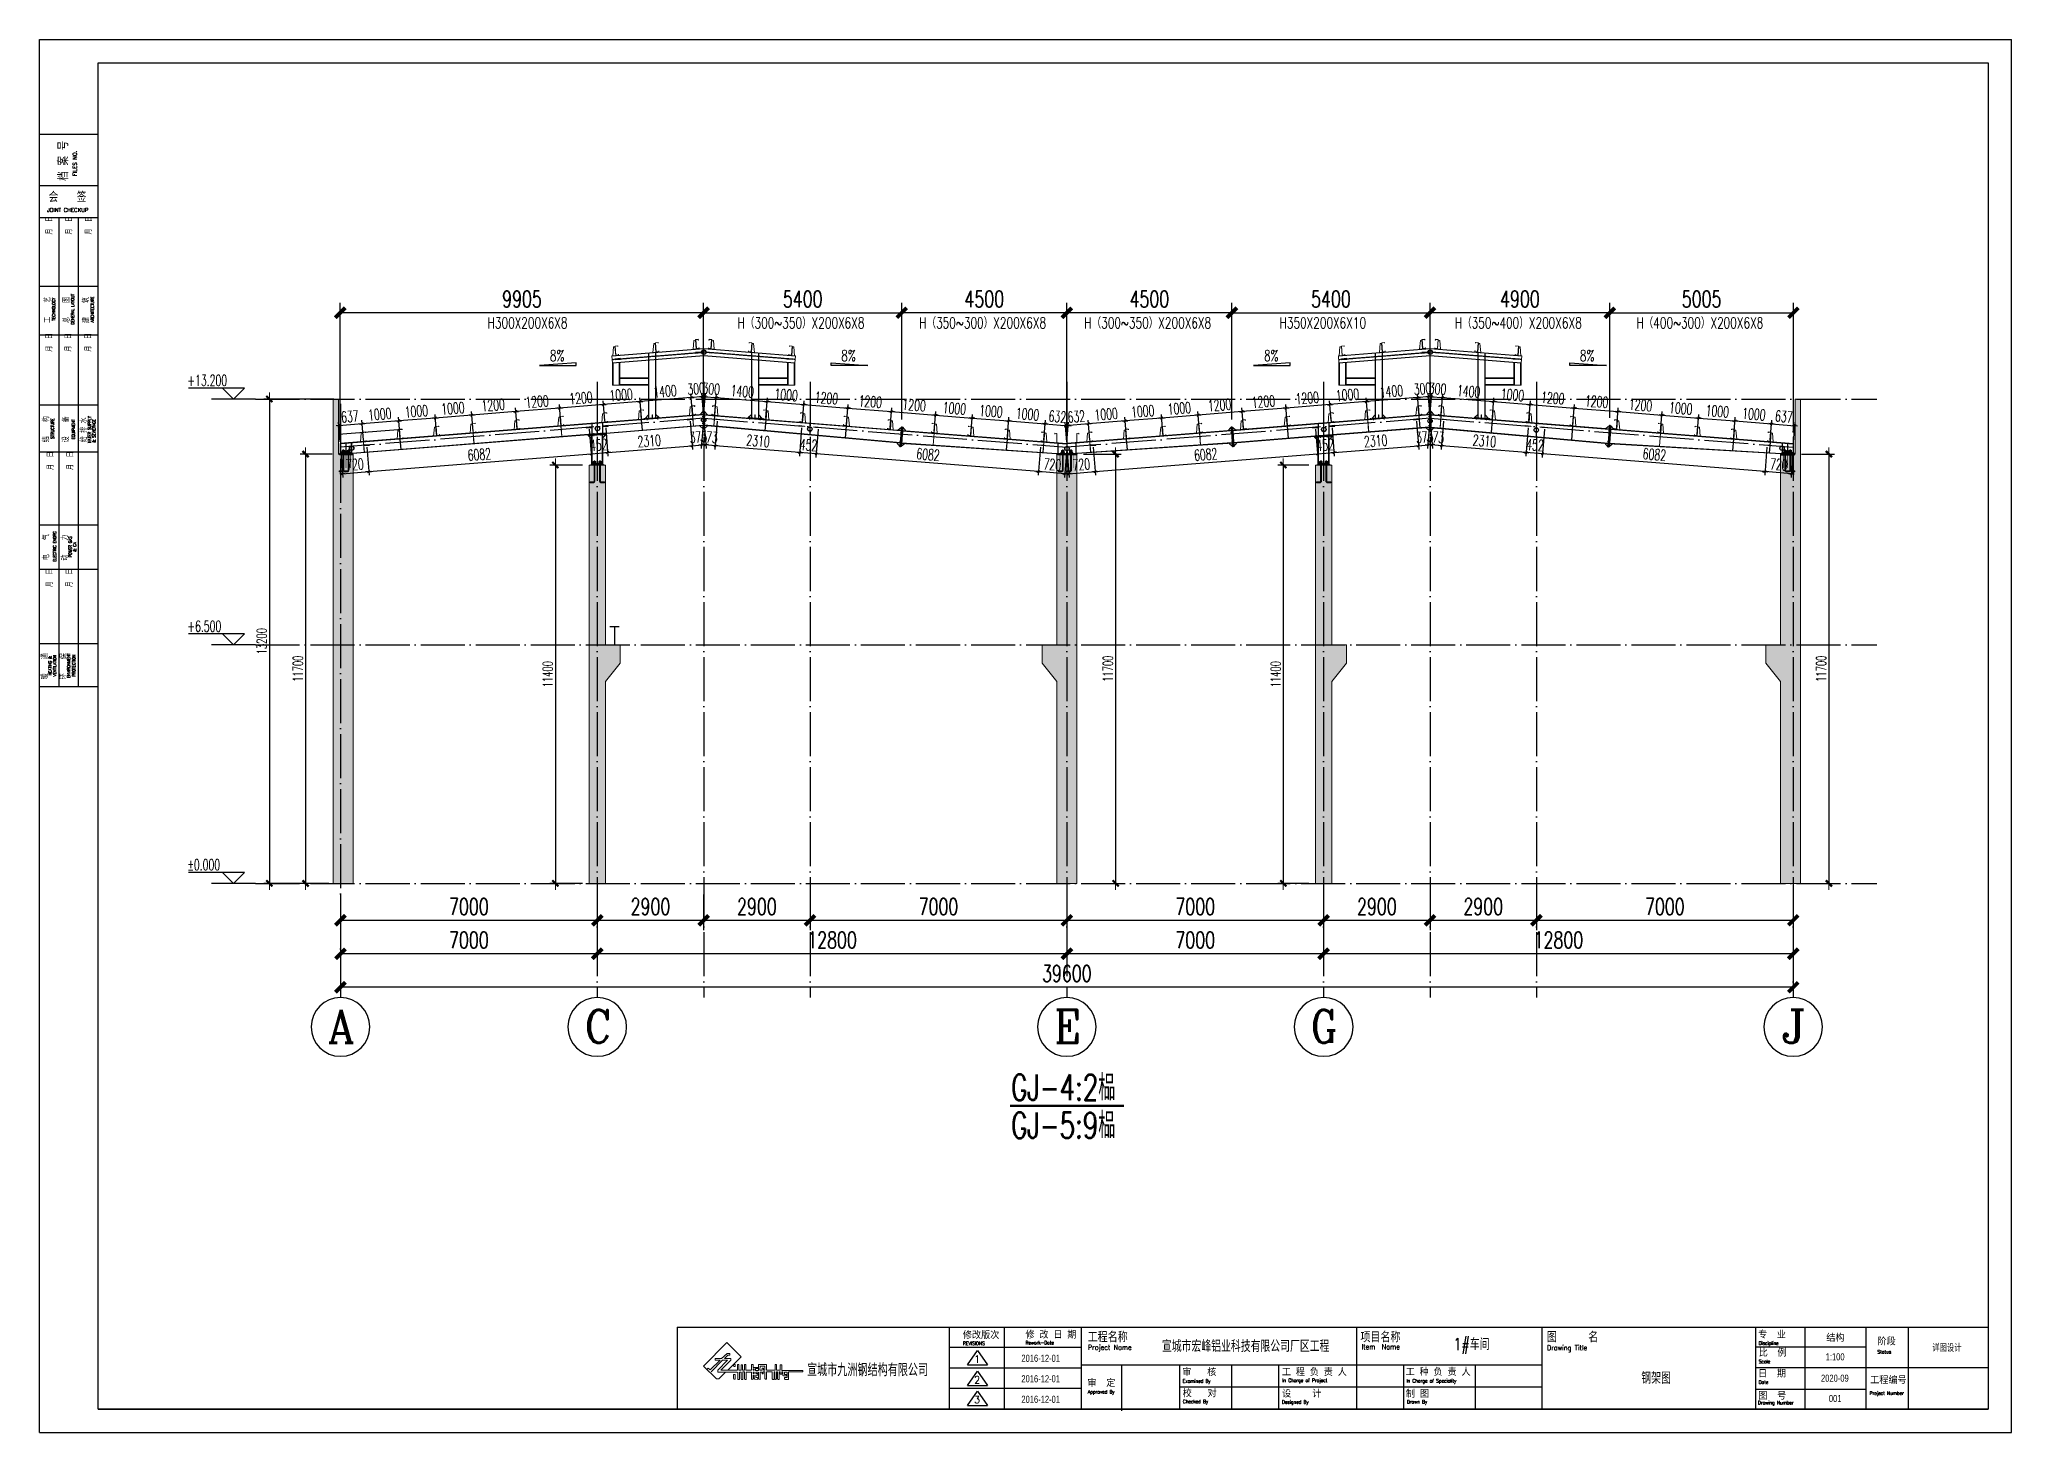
# Model space of a CAD drawing. Header units: inches. Extents: x 129725932 to 129894734, y 55771230 to 55809283.
# Drawn here: x 129725932 to 129779689, y 55771314 to 55809283 of the extents above; entities that cross this region are included whole.
import ezdxf
from ezdxf.enums import TextEntityAlignment as Align

# ---------------------------------------------------------------- set-up
doc = ezdxf.new("R2010")
doc.units = ezdxf.units.IN
doc.header["$MEASUREMENT"] = 0
doc.linetypes.add('ACAD_ISO04W100', pattern=[30, 24, -3, 0, -3])
doc.linetypes.add('CENTER', pattern=[50.8, 31.75, -6.35, 6.35, -6.35])
for name, color, linetype in [('8', 4, 'Continuous'), ('DIM', 3, 'Continuous'), ('PUB_DIM', 134, 'Continuous'), ('PUB_TEXT', 4, 'Continuous'), ('TK', 140, 'Continuous'), ('尺寸标注', 8, 'Continuous'), ('文字', 4, 'Continuous'), ('细线', 37, 'Continuous'), ('轴线', 1, 'ACAD_ISO04W100'), ('轴线号', 7, 'Continuous'), ('钢柱', 6, 'Continuous'), ('钢梁', 3, 'Continuous')]:
    doc.layers.add(name, color=color, linetype=linetype)
for name, color, linetype, lineweight in [('Bolt', 252, 'Continuous', 9), ('墙体', 4, 'Continuous', 5), ('标注', 8, 'Continuous', 9), ('深蓝线', 5, 'Continuous', 9), ('灰线', 253, 'Continuous', 5), ('红线', 1, 'Continuous', 13), ('轴线层', 1, 'CENTER', 15), ('黄线', 2, 'Continuous', 13)]:
    doc.layers.add(name, color=color, linetype=linetype, lineweight=lineweight)
doc.styles.add('ARIAL', font='swisscl.ttf', dxfattribs={"width": 0.7})
doc.styles.add('DIM_FONT', font='romans.shx', dxfattribs={"width": 0.618, "bigfont": '1hztxt.shx'})
doc.styles.add('HXJSB', font='sysz.shx', dxfattribs={"width": 0.7, "bigfont": 'syfs.shx'})
doc.styles.add('HZ1', font='romand.shx', dxfattribs={"width": 0.7, "height": 300, "bigfont": 'hzxy.shx'})
doc.styles.add('HZXY', font='romand.shx', dxfattribs={"bigfont": 'hzxy.shx'})
doc.styles.add('ROMANC', font='romanc.shx', dxfattribs={"width": 0.8, "bigfont": 'hztxt.shx'})
doc.styles.add('ROMAND', font='ROMAND.shx', dxfattribs={"width": 0.85})
doc.styles.get("Standard").update_dxf_attribs({"font": 'txt', "bigfont": 'gbcbig.shx'})
doc.styles.add('西文', font='romans.shx', dxfattribs={"width": 0.7})
doc.dimstyles.new('ISO-150', dxfattribs={"dimscale": 150, "dimtxt": 3, "dimasz": 1.8, "dimexe": 1.8, "dimexo": 2, "dimgap": 1, "dimtad": 1, "dimdec": 0, "dimlfac": -1, "dimtxsty": '西文', "dimblk": 'ARCHTICK', "dimcen": 2.5, "dimclrd": 7, "dimclre": 7, "dimclrt": 4, "dimadec": 0, "dimazin": 0, "dimtfac": 1, "dimtdec": 0, "dimtix": 1, "dimtmove": 2, "dimatfit": 3, "dimfxl": 0, "dimlwd": 25, "dimlwe": 25, "dimarcsym": 0})
doc.dimstyles.get("Standard").update_dxf_attribs({"dimtxt": 0.18, "dimasz": 0.18, "dimexe": 0.18, "dimexo": 0.0625, "dimgap": 0.09, "dimtad": 0, "dimtih": 1, "dimtoh": 1, "dimdec": 4, "dimzin": 0, "dimdsep": 46, "dimtxsty": 'Standard', "dimcen": 0.09, "dimadec": 0, "dimazin": 0, "dimtfac": 1, "dimtdec": 4, "dimtofl": 0, "dimtmove": 0, "dimatfit": 3, "dimfxl": 0, "dimtolj": 1, "dimtzin": 0, "dimarcsym": 0})
doc.dimstyles.new('WGH钢架', dxfattribs={"dimtxt": 300, "dimasz": 0.5, "dimexe": 100, "dimexo": 50, "dimgap": 75, "dimtad": 1, "dimdec": 0, "dimzin": 0, "dimdsep": 46, "dimtxsty": 'DIM_FONT', "dimblk1": '_DIMX', "dimblk2": '_DIMX', "dimsah": 1, "dimcen": 0.09, "dimclrd": 3, "dimclre": 3, "dimclrt": 7, "dimadec": 0, "dimazin": 0, "dimtfac": 1, "dimtdec": 0, "dimtix": 1, "dimtmove": 2, "dimatfit": 3, "dimldrblk": '_DIMX', "dimfxl": 0, "dimtolj": 1, "dimtzin": 0, "dimarcsym": 0})
doc.dimstyles.new('钢架WGH', dxfattribs={"dimscale": 0.6, "dimtxt": 450, "dimasz": 2, "dimexe": 250, "dimexo": 300, "dimgap": 125, "dimtad": 1, "dimdec": 0, "dimzin": 0, "dimdsep": 46, "dimtxsty": 'DIM_FONT', "dimblk1": '_DIMX', "dimblk2": '_DIMX', "dimsah": 1, "dimcen": 0.09, "dimclrd": 3, "dimclre": 3, "dimclrt": 7, "dimadec": 0, "dimazin": 0, "dimtfac": 1, "dimtdec": 0, "dimtix": 1, "dimtmove": 2, "dimatfit": 3, "dimldrblk": '_DIMX', "dimfxl": 0, "dimtolj": 1, "dimtzin": 0, "dimarcsym": 0})
pattern_1 = [(50, (-604.4, -241.7), (358.6300913, -31.3760675), [37.5, -412.5]), (355, (-604.4, -241.7), (-69.3756668, 376.09606685), [30, -330]), (100.45144446, (-574.5, -244.3), (289.2544234, 344.7199955), [31.870096, -350.571056]), (46.1842, (-604.4, -141.7), (533.6206653, -82.7596404), [56.25, -618.75]), (96.6356355, (-559.9, -148.6), (467.3309728, 487.0593004), [47.805171, -525.85688]), (351.184164, (-604.4, -141.7), (467.3309725, 487.0593001), [45, -495.0000005]), (21, (-554.4, -166.7), (298.45352606, -201.30944533), [37.5, -412.5]), (326, (-554.4, -166.7), (121.657666, 362.5750225), [30, -330]), (71.45144474, (-529.5, -183.48), (420.1111884, 161.2655764), [31.870095, -350.571056]), (37.5, (-604.39, -241.7), (6.07992766, 166.44692692), [0, -326, 0, -335, 0, -331.25]), (7.5, (-604.39, -241.7), (131.53476872, 197.20585594), [0, -191, 0, -318.5, 0, -126.25]), (327.5, (-715.89, -241.7), (266.91121809, -11.27743587), [0, -125, 0, -390, 0, -517.5]), (317.5, (-765.89, -241.7), (291.59308467, 50.05249117), [0, -162.5, 0, -259, 0, -367.5])]

msp = doc.modelspace()

# ---------------------------------------------------------------- texts
at = {"layer": '文字', "lineweight": -3, "ltscale": 1.5, "style": 'DIM_FONT', "width": 0.7}
for s, p in [('H300X200X6X8', (129738149.2, 55801408.3)), ('H（300~350）X200X6X8', (129744962.9, 55801408.3)), ('H（350~300）X200X6X8', (129749912.9, 55801408.3)), ('H（300~350）X200X6X8', (129754412.9, 55801408.3)), ('H350X200X6X10', (129759736.2, 55801408.3)), ('H（350~400）X200X6X8', (129764512.9, 55801408.3)), ('H（400~300）X200X6X8', (129769462.9, 55801408.3))]:
    msp.add_text(s, height=300, dxfattribs=at).set_placement(p)
at = {"layer": '细线', "color": 4, "lineweight": -3, "style": 'DIM_FONT', "width": 0.7}
for s, height, p in [('8%%%', 300, (129739847.7, 55800516.3)), ('8%%%', 300, (129747789, 55800516.3)), ('8%%%', 300, (129759312.9, 55800516.3)), ('8%%%', 300, (129767923.9, 55800516.3)), ('GJ-4:2榀', 700, (129752419.4, 55780369.9)), ('GJ-5:9榀', 700, (129752419.4, 55779337.6))]:
    msp.add_text(s, height=height, dxfattribs=at).set_placement(p)

# ---------------------------------------------------------------- blocks, each defined once
blk = doc.blocks.new('标高')
at = {"layer": 'PUB_DIM', "lineweight": -3, "ltscale": 10}
for p, q in [((0, 0), (1200, 0)), ((600, 0), (300, 300)), ((300, 300), (1833, 300)), ((600, 0), (900, 300))]:
    blk.add_line(p, q, dxfattribs=at)
at = {"layer": 'PUB_TEXT', "lineweight": -3, "ltscale": 1.5, "style": 'HXJSB', "width": 0.8}
blk.add_attdef('标高', (810, 359), '', height=300, dxfattribs=at)
blk = doc.blocks.new('轴线号')
at = {"layer": '轴线号', "lineweight": -3}
blk.add_circle((0, 40), 40, dxfattribs=at)
at = {"layer": '轴线号', "color": 3, "lineweight": -3, "style": 'ROMANC', "width": 0.888889}
blk.add_attdef('A', text='', height=45, dxfattribs=at).set_placement((-19, 18.2), (17.2, 18.2), align=Align.FIT)
blk = doc.blocks.new('_ArchTick')
at = {"color": 0, "linetype": 'ByBlock', "const_width": 0.4}
blk.add_lwpolyline([(-0.5, -0.5), (0.5, 0.5)], dxfattribs=at)
blk = doc.blocks.new('*D14')
at = {"layer": 'Defpoints', "color": 0}
for p in [(129734138, 55786282), (129741138, 55786282), (129741138, 55785276)]:
    blk.add_point(p, dxfattribs=at)
at = {"layer": '标注', "color": 7, "lineweight": 25}
for p, q in [((129734138, 55785982), (129734138, 55785006)), ((129741138, 55785982), (129741138, 55785006)), ((129734138, 55785276), (129741138, 55785276))]:
    blk.add_line(p, q, dxfattribs=at)
at = {"layer": '标注', "color": 7, "lineweight": 25, "xscale": 270, "yscale": 270, "zscale": 270, "rotation": 180}
blk.add_blockref('_ArchTick', (129734138, 55785276), dxfattribs=at)
at = {"layer": '标注', "color": 7, "lineweight": 25, "xscale": 270, "yscale": 270, "zscale": 270}
blk.add_blockref('_ArchTick', (129741138, 55785276), dxfattribs=at)
at = {"layer": '标注', "color": 4, "insert": (129737638, 55785651), "char_height": 450, "attachment_point": 5, "style": '西文'}
blk.add_mtext('7000', dxfattribs=at)
blk = doc.blocks.new('*D15')
at = {"layer": 'Defpoints', "color": 0}
for p in [(129741138, 55786282), (129744038, 55786282), (129744038, 55785276)]:
    blk.add_point(p, dxfattribs=at)
at = {"layer": '标注', "color": 7, "lineweight": 25}
for p, q in [((129741138, 55785982), (129741138, 55785006)), ((129744038, 55785982), (129744038, 55785006)), ((129741138, 55785276), (129744038, 55785276))]:
    blk.add_line(p, q, dxfattribs=at)
at = {"layer": '标注', "color": 7, "lineweight": 25, "xscale": 270, "yscale": 270, "zscale": 270, "rotation": 180}
blk.add_blockref('_ArchTick', (129741138, 55785276), dxfattribs=at)
at = {"layer": '标注', "color": 7, "lineweight": 25, "xscale": 270, "yscale": 270, "zscale": 270}
blk.add_blockref('_ArchTick', (129744038, 55785276), dxfattribs=at)
at = {"layer": '标注', "color": 4, "insert": (129742588, 55785651), "char_height": 450, "attachment_point": 5, "style": '西文'}
blk.add_mtext('2900', dxfattribs=at)
blk = doc.blocks.new('*D16')
at = {"layer": 'Defpoints', "color": 0}
for p in [(129734138, 55786282), (129741138, 55786282), (129734138, 55784364)]:
    blk.add_point(p, dxfattribs=at)
at = {"layer": '标注', "color": 7, "lineweight": 25}
for p, q in [((129734138, 55785982), (129734138, 55784094)), ((129741138, 55785982), (129741138, 55784094)), ((129741138, 55784364), (129734138, 55784364))]:
    blk.add_line(p, q, dxfattribs=at)
at = {"layer": '标注', "color": 7, "lineweight": 25, "xscale": 270, "yscale": 270, "zscale": 270}
for p, rotation in [((129734138, 55784364), 179.9999999966649), ((129741138, 55784364), 359.9999999966649)]:
    blk.add_blockref('_ArchTick', p, dxfattribs=dict(at, rotation=rotation))
at = {"layer": '标注', "color": 4, "insert": (129737638, 55784739), "char_height": 450, "attachment_point": 5, "rotation": 360, "style": '西文'}
blk.add_mtext('7000', dxfattribs=at)
blk = doc.blocks.new('*D17')
at = {"layer": 'Defpoints', "color": 0}
for p in [(129744038, 55786282), (129746938, 55786282), (129746938, 55785276)]:
    blk.add_point(p, dxfattribs=at)
at = {"layer": '标注', "color": 7, "lineweight": 25}
for p, q in [((129744038, 55785982), (129744038, 55785006)), ((129746938, 55785982), (129746938, 55785006)), ((129744038, 55785276), (129746938, 55785276))]:
    blk.add_line(p, q, dxfattribs=at)
at = {"layer": '标注', "color": 7, "lineweight": 25, "xscale": 270, "yscale": 270, "zscale": 270, "rotation": 180}
blk.add_blockref('_ArchTick', (129744038, 55785276), dxfattribs=at)
at = {"layer": '标注', "color": 7, "lineweight": 25, "xscale": 270, "yscale": 270, "zscale": 270}
blk.add_blockref('_ArchTick', (129746938, 55785276), dxfattribs=at)
at = {"layer": '标注', "color": 4, "insert": (129745488, 55785651), "char_height": 450, "attachment_point": 5, "style": '西文'}
blk.add_mtext('2900', dxfattribs=at)
blk = doc.blocks.new('*D18')
at = {"layer": 'Defpoints', "color": 0}
for p in [(129746938, 55786282), (129753938, 55786282), (129753938, 55785276)]:
    blk.add_point(p, dxfattribs=at)
at = {"layer": '标注', "color": 7, "lineweight": 25}
for p, q in [((129746938, 55785982), (129746938, 55785006)), ((129753938, 55785982), (129753938, 55785006)), ((129746938, 55785276), (129753938, 55785276))]:
    blk.add_line(p, q, dxfattribs=at)
at = {"layer": '标注', "color": 7, "lineweight": 25, "xscale": 270, "yscale": 270, "zscale": 270, "rotation": 180}
blk.add_blockref('_ArchTick', (129746938, 55785276), dxfattribs=at)
at = {"layer": '标注', "color": 7, "lineweight": 25, "xscale": 270, "yscale": 270, "zscale": 270}
blk.add_blockref('_ArchTick', (129753938, 55785276), dxfattribs=at)
at = {"layer": '标注', "color": 4, "insert": (129750438, 55785651), "char_height": 450, "attachment_point": 5, "style": '西文'}
blk.add_mtext('7000', dxfattribs=at)
blk = doc.blocks.new('*D19')
at = {"layer": 'Defpoints', "color": 0}
for p in [(129753938, 55786282), (129760938, 55786282), (129760938, 55785276)]:
    blk.add_point(p, dxfattribs=at)
at = {"layer": '标注', "color": 7, "lineweight": 25}
for p, q in [((129753938, 55785982), (129753938, 55785006)), ((129760938, 55785982), (129760938, 55785006)), ((129753938, 55785276), (129760938, 55785276))]:
    blk.add_line(p, q, dxfattribs=at)
at = {"layer": '标注', "color": 7, "lineweight": 25, "xscale": 270, "yscale": 270, "zscale": 270, "rotation": 180}
blk.add_blockref('_ArchTick', (129753938, 55785276), dxfattribs=at)
at = {"layer": '标注', "color": 7, "lineweight": 25, "xscale": 270, "yscale": 270, "zscale": 270}
blk.add_blockref('_ArchTick', (129760938, 55785276), dxfattribs=at)
at = {"layer": '标注', "color": 4, "insert": (129757438, 55785651), "char_height": 450, "attachment_point": 5, "style": '西文'}
blk.add_mtext('7000', dxfattribs=at)
blk = doc.blocks.new('*D20')
at = {"layer": 'Defpoints', "color": 0}
for p in [(129760938, 55786282), (129763838, 55786282), (129763838, 55785276)]:
    blk.add_point(p, dxfattribs=at)
at = {"layer": '标注', "color": 7, "lineweight": 25}
for p, q in [((129760938, 55785982), (129760938, 55785006)), ((129763838, 55785982), (129763838, 55785006)), ((129760938, 55785276), (129763838, 55785276))]:
    blk.add_line(p, q, dxfattribs=at)
at = {"layer": '标注', "color": 7, "lineweight": 25, "xscale": 270, "yscale": 270, "zscale": 270, "rotation": 180}
blk.add_blockref('_ArchTick', (129760938, 55785276), dxfattribs=at)
at = {"layer": '标注', "color": 7, "lineweight": 25, "xscale": 270, "yscale": 270, "zscale": 270}
blk.add_blockref('_ArchTick', (129763838, 55785276), dxfattribs=at)
at = {"layer": '标注', "color": 4, "insert": (129762388, 55785651), "char_height": 450, "attachment_point": 5, "style": '西文'}
blk.add_mtext('2900', dxfattribs=at)
blk = doc.blocks.new('_DIMX')
blk.add_line((-150, 0), (150, 0))
at = {"const_width": 50}
blk.add_lwpolyline([(-70, -70), (70, 70)], dxfattribs=at)
blk = doc.blocks.new('*D21')
at = {"layer": 'Defpoints', "color": 0}
for p in [(129734138, 55799482), (129732200, 55786282), (129733998, 55786282)]:
    blk.add_point(p, dxfattribs=at)
at = {"layer": '标注', "color": 3, "lineweight": -2}
for p, q in [((129733958, 55799482), (129732050, 55799482)), ((129732200, 55799481), (129732200, 55786283)), ((129733818, 55786282), (129732050, 55786282))]:
    blk.add_line(p, q, dxfattribs=at)
at = {"layer": '标注', "color": 3, "lineweight": -2, "xscale": 1.2, "yscale": 1.2, "zscale": 1.2}
for p, rotation in [((129732200, 55799482), 90), ((129732200, 55786282), 270)]:
    blk.add_blockref('_DIMX', p, dxfattribs=dict(at, rotation=rotation))
at = {"layer": '标注', "color": 7, "insert": (129731990, 55792882), "char_height": 270, "attachment_point": 5, "rotation": 90, "style": 'DIM_FONT'}
blk.add_mtext('\\A1;13200', dxfattribs=at)
blk = doc.blocks.new('*D22')
at = {"layer": 'Defpoints', "color": 0}
for p in [(129734133, 55801834), (129744038, 55799060), (129734133, 55798268)]:
    blk.add_point(p, dxfattribs=at)
at = {"layer": '标注', "color": 7, "lineweight": 25}
for p, q in [((129734133, 55798568), (129734133, 55802104)), ((129744038, 55801834), (129734133, 55801834)), ((129744038, 55799360), (129744038, 55802104))]:
    blk.add_line(p, q, dxfattribs=at)
at = {"layer": '标注', "color": 7, "lineweight": 25, "xscale": 270, "yscale": 270, "zscale": 270, "rotation": 180}
blk.add_blockref('_ArchTick', (129734133, 55801834), dxfattribs=at)
at = {"layer": '标注', "color": 7, "lineweight": 25, "xscale": 270, "yscale": 270, "zscale": 270}
blk.add_blockref('_ArchTick', (129744038, 55801834), dxfattribs=at)
at = {"layer": '标注', "color": 4, "insert": (129739086, 55802209), "char_height": 450, "attachment_point": 5, "style": '西文'}
blk.add_mtext('9905', dxfattribs=at)
blk = doc.blocks.new('*D23')
at = {"layer": 'Defpoints', "color": 0}
for p in [(129749438, 55801834), (129744038, 55799060), (129749438, 55798628)]:
    blk.add_point(p, dxfattribs=at)
at = {"layer": '标注', "color": 7, "lineweight": 25}
for p, q in [((129744038, 55799360), (129744038, 55802104)), ((129744038, 55801834), (129749438, 55801834)), ((129749438, 55798928), (129749438, 55802104))]:
    blk.add_line(p, q, dxfattribs=at)
at = {"layer": '标注', "color": 7, "lineweight": 25, "xscale": 270, "yscale": 270, "zscale": 270, "rotation": 180}
blk.add_blockref('_ArchTick', (129744038, 55801834), dxfattribs=at)
at = {"layer": '标注', "color": 7, "lineweight": 25, "xscale": 270, "yscale": 270, "zscale": 270}
blk.add_blockref('_ArchTick', (129749438, 55801834), dxfattribs=at)
at = {"layer": '标注', "color": 4, "insert": (129746738, 55802209), "char_height": 450, "attachment_point": 5, "style": '西文'}
blk.add_mtext('5400', dxfattribs=at)
blk = doc.blocks.new('图标')
at = {"layer": '轴线层', "color": 4, "linetype": 'ByBlock'}
for p, q in [((310, -112), (191, -232)), ((283, -194), (250, -194)), ((250, -194), (250, -203)), ((311, -168), (283, -194)), ((297, -194), (314, -176)), ((330, -194), (297, -194)), ((310, -112), (383, -186)), ((325, -169), (311, -168)), ((314, -176), (324, -177)), ((383, -186), (314, -254)), ((324, -177), (325, -169)), ((330, -203), (330, -194)), ((191, -232), (257, -298)), ((215, -243), (208, -249)), ((225, -252), (215, -243)), ((275, -203), (225, -252)), ((287, -202), (230, -261)), ((250, -203), (275, -203)), ((257, -298), (269, -298)), ((264, -254), (263, -263)), ((263, -263), (363, -263)), ((313, -203), (264, -254)), ((269, -298), (303, -264)), ((279, -254), (330, -203)), ((364, -254), (279, -254)), ((287, -202), (313, -203)), ((343, -230), (344, -224)), ((345, -235), (343, -230)), ((343, -275), (343, -296)), ((352, -275), (343, -275)), ((343, -296), (346, -299)), ((344, -224), (350, -224)), ((352, -234), (345, -235)), ((346, -299), (352, -299)), ((352, -226), (350, -224)), ((352, -226), (352, -234)), ((352, -299), (352, -275)), ((371, -225), (364, -225)), ((364, -225), (364, -254)), ((365, -264), (365, -300)), ((365, -300), (374, -300)), ((371, -254), (371, -225)), ((382, -254), (371, -254)), ((374, -300), (374, -263)), ((374, -263), (382, -263)), ((389, -226), (382, -226)), ((382, -226), (382, -254)), ((382, -263), (382, -297)), ((382, -297), (384, -300)), ((384, -300), (391, -300)), ((389, -254), (389, -226)), ((399, -254), (389, -254)), ((391, -300), (391, -262)), ((391, -262), (399, -262)), ((406, -225), (399, -225)), ((399, -225), (399, -254)), ((399, -262), (399, -297)), ((399, -297), (402, -300)), ((402, -300), (408, -300)), ((406, -254), (406, -225)), ((436, -254), (406, -254)), ((408, -300), (408, -263)), ((408, -263), (435, -263)), ((435, -263), (435, -298)), ((435, -298), (438, -300)), ((443, -225), (436, -225)), ((436, -225), (436, -254)), ((438, -300), (443, -299)), ((443, -239), (443, -225)), ((468, -239), (443, -239)), ((443, -246), (443, -254)), ((449, -246), (443, -246)), ((443, -254), (449, -254)), ((443, -263), (449, -263)), ((443, -270), (443, -263)), ((449, -270), (443, -270)), ((443, -299), (443, -279)), ((443, -279), (449, -279)), ((449, -254), (449, -246)), ((449, -263), (449, -270)), ((449, -279), (449, -296)), ((449, -296), (452, -299)), ((452, -299), (467, -300)), ((456, -255), (456, -245)), ((456, -245), (468, -245)), ((471, -255), (456, -255)), ((457, -271), (457, -263)), ((457, -263), (470, -263)), ((468, -271), (457, -271)), ((458, -291), (458, -278)), ((458, -278), (468, -278)), ((466, -291), (458, -291)), ((467, -300), (466, -291)), ((468, -245), (468, -239)), ((468, -278), (468, -271)), ((512, -224), (471, -224)), ((471, -224), (471, -255)), ((471, -264), (471, -297)), ((471, -297), (474, -299)), ((474, -299), (480, -300)), ((479, -233), (478, -254)), ((478, -254), (489, -254)), ((504, -233), (479, -233)), ((480, -300), (480, -263)), ((480, -263), (489, -263)), ((489, -254), (489, -243)), ((489, -243), (496, -243)), ((489, -263), (489, -272)), ((489, -272), (495, -272)), ((495, -272), (495, -262)), ((495, -262), (504, -262)), ((496, -243), (496, -254)), ((496, -254), (504, -254)), ((504, -254), (504, -233)), ((504, -262), (504, -296)), ((504, -296), (507, -299)), ((507, -299), (512, -299)), ((512, -254), (512, -224)), ((555, -254), (512, -254)), ((512, -299), (512, -262)), ((512, -262), (541, -262)), ((541, -262), (541, -297)), ((541, -297), (544, -300)), ((544, -300), (550, -300)), ((550, -300), (550, -262)), ((550, -262), (554, -262)), ((554, -262), (554, -298)), ((554, -298), (557, -300)), ((562, -225), (555, -225)), ((555, -225), (555, -254)), ((557, -300), (562, -299)), ((562, -253), (562, -225)), ((582, -253), (562, -253)), ((562, -299), (562, -262)), ((562, -262), (568, -262)), ((568, -262), (568, -297)), ((568, -297), (568, -297)), ((568, -297), (570, -300)), ((570, -300), (576, -300)), ((576, -300), (576, -262)), ((576, -262), (581, -262)), ((581, -262), (581, -273)), ((581, -273), (589, -273)), ((590, -226), (582, -226)), ((582, -226), (582, -253)), ((589, -273), (589, -262)), ((589, -262), (595, -262)), ((590, -255), (590, -226)), ((696, -255), (590, -255)), ((595, -262), (595, -281)), ((595, -281), (598, -282)), ((598, -282), (612, -282)), ((603, -275), (603, -263)), ((603, -263), (617, -263)), ((614, -275), (603, -275)), ((617, -291), (603, -291)), ((603, -291), (603, -298)), ((603, -298), (606, -300)), ((606, -300), (624, -300)), ((612, -282), (614, -280)), ((614, -280), (614, -275)), ((617, -263), (617, -291)), ((624, -300), (624, -262)), ((624, -262), (696, -262)), ((696, -262), (696, -255))]:
    blk.add_line(p, q, dxfattribs=at)
blk = doc.blocks.new('横向-图框')
at = {"layer": 'TK', "lineweight": -3}
for p, q in [((0, 0), (0, 11670)), ((0, 0), (0, 11670)), ((0, 11670), (16523, 11670)), ((0, 11670), (16523, 11670)), ((0, 11670), (16523, 11670)), ((0, 11670), (16523, 11670)), ((16523, 0), (16523, 11670)), ((16523, 0), (16523, 11670)), ((491, 196), (491, 11474)), ((491, 196), (491, 11474)), ((491, 11474), (16326, 11474)), ((491, 11474), (16326, 11474)), ((16326, 11474), (16326, 196)), ((16326, 11474), (16326, 196)), ((0, 10876), (491, 10876)), ((491, 10444), (0, 10444)), ((491, 10176), (0, 10176)), ((164, 6247), (164, 10176)), ((327, 6247), (327, 10176)), ((491, 9600), (0, 9600)), ((491, 9194), (0, 9194)), ((491, 8605), (0, 8605)), ((491, 8212), (0, 8212)), ((491, 7601), (0, 7601)), ((491, 7229), (0, 7229)), ((491, 6607), (0, 6607)), ((491, 6247), (0, 6247)), ((5344, 884), (5344, 196)), ((5344, 884), (16326, 884)), ((5344, 884), (5344, 196)), ((5344, 884), (16326, 884)), ((7623, 884), (7623, 196)), ((7623, 884), (7623, 196)), ((8082, 884), (8082, 196)), ((8727, 884), (8727, 196)), ((8727, 884), (8727, 196)), ((11035, 884), (11035, 196)), ((11035, 884), (11035, 196)), ((12588, 884), (12588, 196)), ((12588, 884), (12588, 196)), ((12588, 884), (12588, 196)), ((12588, 884), (12588, 196)), ((14378, 884), (14378, 196)), ((14791, 884), (14791, 196)), ((15303, 884), (15303, 196)), ((15657, 884), (15657, 196)), ((8727, 712), (7623, 712)), ((7775, 568), (7858, 687)), ((7858, 687), (7942, 568)), ((15303, 715), (14378, 715)), ((8727, 540), (7623, 540)), ((7775, 568), (7942, 568)), ((7775, 394), (7858, 514)), ((7858, 514), (7942, 394)), ((8727, 568), (12588, 568)), ((8727, 568), (12588, 568)), ((9065, 568), (9065, 196)), ((9065, 554), (9065, 183)), ((9551, 568), (9551, 196)), ((9551, 568), (9551, 196)), ((9987, 568), (9987, 196)), ((10380, 568), (10380, 196)), ((10380, 568), (10380, 196)), ((11428, 568), (11428, 196)), ((11428, 568), (11428, 196)), ((12030, 568), (12030, 196)), ((16326, 541), (14378, 541)), ((8727, 368), (7623, 368)), ((7775, 394), (7942, 394)), ((7775, 228), (7858, 348)), ((7858, 348), (7942, 228)), ((9551, 382), (12588, 382)), ((9551, 382), (12588, 382)), ((15303, 362), (14378, 362)), ((16326, 196), (491, 196)), ((491, 196), (16326, 196)), ((491, 196), (16326, 196)), ((16326, 196), (491, 196)), ((7775, 228), (7942, 228)), ((0, 0), (16523, 0)), ((0, 0), (16523, 0))]:
    blk.add_line(p, q, dxfattribs=at)
at = {"layer": 'TK', "xscale": 1.644435938796959, "yscale": 1.644435938978858, "zscale": 1.644435938947953}
blk.add_blockref('图标', (5250, 939), dxfattribs=at)
at = {"layer": 'TK', "lineweight": -3, "text_generation_flag": 6}
for s, height, rotation, style, width, p in [('档 案 号', 87, 270, 'HZ1', 0.8, (242, 10486)), ('REVISIONS', 29.5, 180, 'ROMANC', 0.75, (7737, 732)), ('Rework-Date', 29.47, 180, 'ROMANC', 0.75, (8261, 738)), ('Project Name', 43.22, 180, 'ROMANC', 0.75, (8784, 692)), ('Project Name', 43.22, 180, 'ROMANC', 0.75, (8784, 692)), ('Item  Name', 43.2, 180, 'ROMANC', 0.75, (11077, 697)), ('Item  Name', 43.2, 180, 'ROMANC', 0.75, (11077, 697)), ('Drawing Title', 43.22, 180, 'ROMANC', 0.75, (12630, 689)), ('Drawing Title', 43.22, 180, 'ROMANC', 0.75, (12630, 689)), ('Discipline', 29.5, 180, 'ROMANC', 0.75, (14404, 734)), ('Status', 29.5, 180, 'ROMANC', 0.75, (15399, 662)), ('Scale', 29.5, 180, 'ROMANC', 0.75, (14404, 580)), ('Approved By', 29.47, 180, 'ROMANC', 0.75, (8783, 326)), ('Approved By', 29.47, 180, 'ROMANC', 0.75, (8783, 326)), ('Examined By', 29.47, 180, 'ROMANC', 0.75, (9578, 417)), ('Examined By', 29.47, 180, 'ROMANC', 0.75, (9578, 417)), ('In Charge of Project', 29.47, 180, 'ROMANC', 0.75, (10413, 423)), ('In Charge of Project', 29.47, 180, 'ROMANC', 0.75, (10413, 423)), ('In Charge of Speciality', 29.47, 180, 'ROMANC', 0.75, (11453, 418)), ('In Charge of Speciality', 29.47, 180, 'ROMANC', 0.75, (11453, 418)), ('Date', 29.5, 180, 'ROMANC', 0.75, (14404, 407)), ('Project Number', 29.47, 180, 'ROMANC', 0.75, (15333, 315)), ('Checked By', 29.5, 180, 'ROMANC', 0.75, (9580, 245)), ('Checked By', 29.5, 180, 'ROMANC', 0.75, (9580, 245)), ('Designed By', 29.47, 180, 'ROMANC', 0.75, (10411, 241)), ('Designed By', 29.47, 180, 'ROMANC', 0.75, (10411, 241)), ('Drawn By', 29.5, 180, 'ROMANC', 0.75, (11456, 242)), ('Drawn By', 29.5, 180, 'ROMANC', 0.75, (11456, 242)), ('Drawing Number', 29.47, 180, 'ROMANC', 0.75, (14398, 236))]:
    blk.add_text(s, height=height, rotation=rotation, dxfattribs=dict(at, style=style, width=width)).set_placement(p)
for s, height, rotation, style, width, p in [('FILES NO.', 32.6, 270, 'ROMANC', 1, (312, 10631)), ('JOINT CHECKUP', 32.64, 180, 'ROMANC', 1, (237, 10225)), ('会   签', 87, 180, 'HZ1', 0.8, (235, 10307)), ('  月  日', 49.1, 270, 'HZ1', 0.8, (108, 10087)), ('  月  日', 49.1, 270, 'HZ1', 0.8, (274, 10087)), ('  月  日', 49.1, 270, 'HZ1', 0.8, (439, 10087)), ('工    艺', 49.1, 270, 'HZ1', 0.8, (92, 9405)), ('TECHNOLOGY', 25.5, 270, 'ROMAND', 0.8, (132, 9410)), ('总    图', 49.1, 270, 'HZ1', 0.8, (252, 9405)), ('GENERAL LAYOUT', 25.54, 270, 'ROMAND', 0.8, (291, 9410)), ('建    筑', 49.1, 270, 'HZ1', 0.8, (417, 9403)), ('ARCHITECTURE', 25.54, 270, 'ROMAND', 0.8, (456, 9408)), ('  月  日', 49.1, 270, 'HZ1', 0.8, (107, 9105)), ('  月  日', 49.1, 270, 'HZ1', 0.8, (268, 9105)), ('  月  日', 49.1, 270, 'HZ1', 0.8, (435, 9105)), ('结    构', 49.1, 270, 'HZ1', 0.8, (81, 8405)), ('STRUCTURE', 25.5, 270, 'ROMAND', 0.8, (122, 8410)), ('设    备', 49.1, 270, 'HZ1', 0.8, (247, 8404)), ('EQUIPMENT', 25.5, 270, 'ROMAND', 0.8, (297, 8404)), ('给 排 水', 49.1, 270, 'HZ1', 0.8, (397, 8400)), ('WATER SUPPLY', 25.54, 270, 'ROMAND', 0.8, (432, 8401)), ('& SEWERAGE', 25.5, 270, 'ROMAND', 0.8, (470, 8391)), ('  月  日', 49.1, 270, 'HZ1', 0.8, (118, 8114)), ('  月  日', 49.1, 270, 'HZ1', 0.8, (284, 8114)), ('电    气', 49.1, 270, 'HZ1', 0.8, (82, 7417)), ('ELECTRIC ENGRG', 25.54, 270, 'ROMAND', 0.8, (140, 7422)), ('动    力', 49.1, 270, 'HZ1', 0.8, (238, 7414)), ('POWER GAS', 25.5, 270, 'ROMAND', 0.8, (270, 7419)), ('& CA', 26.1, 270, 'ROMAND', 0.8, (308, 7419)), ('  月  日', 49.1, 270, 'HZ1', 0.8, (111, 7132)), ('  月  日', 49.1, 270, 'HZ1', 0.8, (277, 7132)), ('暖    通', 49.1, 270, 'HZ1', 0.8, (71, 6419)), ('HEATING &', 25.5, 270, 'ROMAND', 0.8, (100, 6424)), ('VENTILATION', 25.54, 270, 'ROMAND', 0.8, (141, 6424)), ('环    保', 49.1, 270, 'HZ1', 0.8, (227, 6419)), ('ENVIRONMENT', 25.54, 270, 'ROMAND', 0.8, (258, 6424)), ('PROTECTION', 25.5, 270, 'ROMAND', 0.8, (301, 6424))]:
    blk.add_text(s, height=height, rotation=rotation, dxfattribs=dict(at, style=style, width=width)).set_placement(p, align=Align.CENTER)
at = {"layer": 'TK', "lineweight": -3, "style": 'HZXY', "width": 1}
for s, height, p in [('修改版次', 58.9, (7736, 785)), ('修 改 日 期', 58.9, (8261, 788)), ('工程名称', 88.4, (8782, 757)), ('工程名称', 88.4, (8782, 757)), ('项目名称', 88.4, (11067, 756)), ('项目名称', 88.4, (11067, 756)), ('图    名', 88.4, (12629, 757)), ('图    名', 88.4, (12629, 757)), ('专  业', 58.9, (14399, 789)), ('比  例', 58.9, (14404, 637)), ('阶段', 58.9, (15399, 732)), ('审   核', 58.9, (9575, 474)), ('审   核', 58.9, (9575, 474)), ('工 程 负 责 人', 58.9, (10409, 475)), ('工 程 负 责 人', 58.9, (10409, 475)), ('工 种 负 责 人', 58.9, (11446, 476)), ('工 种 负 责 人', 58.9, (11446, 476)), ('日  期', 58.9, (14399, 462)), ('审  定 ', 58.9, (8780, 383)), ('审  定 ', 58.9, (8780, 383)), ('校   对', 58.9, (9578, 297)), ('校   对', 58.9, (9578, 297)), ('设    计 ', 58.9, (10411, 294)), ('设    计 ', 58.9, (10411, 294)), ('制 图', 58.9, (11448, 293)), ('制 图', 58.9, (11448, 293)), ('图  号', 58.9, (14401, 277)), ('工程编号', 58.9, (15338, 408))]:
    blk.add_text(s, height=height, dxfattribs=at).set_placement(p)
at = {"layer": 'TK', "width": 1}
blk.add_text('宣城市九洲钢结构有限公司', height=105.63, dxfattribs=at).set_placement((6431, 472))
at = {"layer": 'TK', "lineweight": -3}
for tag, height, style, width, p in [('DISCIPLINE', 58.9, 'HZXY', 1, (15047, 799)), ('PROJECT-NAME', 98.2, 'HZXY', 0.8, (10106, 730)), ('ITEM-NAME', 98.2, 'HZXY', 0.8, (11997, 733)), ('SCALE', 58.9, 'ARIAL', 1, (15044, 634)), ('STATUS', 58.9, 'HZXY', 0.8, (15981, 714)), ('版本号', 58.9, 'HZXY', 1, (7856, 615)), ('REWORK-DATE', 58.9, 'ARIAL', 1, (8389, 622)), ('DRAWING-TITLE', 98.2, 'HZXY', 0.8, (13544, 593)), ('DRAWING-TITLE', 98.2, 'HZXY', 0.8, (13545, 462)), ('版本号', 58.9, 'HZXY', 1, (7856, 442)), ('REWORK-DATE', 58.9, 'ARIAL', 1, (8389, 450)), ('DRAWING-TITLE', 98.2, 'HZXY', 0.8, (13546, 326)), ('DATE', 58.9, 'ARIAL', 1, (15042, 455)), ('PROJECT-NUMBER', 58.9, 'ARIAL', 0.9, (15970, 377)), ('版本号', 58.9, 'HZXY', 1, (7856, 276)), ('REWORK-DATE', 58.9, 'ARIAL', 1, (8389, 279)), ('DRAWING-NUMBER', 58.9, 'ARIAL', 1, (15045, 285))]:
    blk.add_attdef(tag, text='', height=height, dxfattribs=dict(at, style=style, width=width)).set_placement(p, align=Align.MIDDLE)
blk = doc.blocks.new('*D11')
at = {"layer": 'Defpoints', "color": 0}
for p in [(129763838, 55801834), (129758438, 55798628), (129763838, 55799060)]:
    blk.add_point(p, dxfattribs=at)
at = {"layer": '标注', "color": 7, "lineweight": 25}
for p, q in [((129758438, 55798928), (129758438, 55802104)), ((129758438, 55801834), (129763838, 55801834)), ((129763838, 55799360), (129763838, 55802104))]:
    blk.add_line(p, q, dxfattribs=at)
at = {"layer": '标注', "color": 7, "lineweight": 25, "xscale": 270, "yscale": 270, "zscale": 270, "rotation": 180}
blk.add_blockref('_ArchTick', (129758438, 55801834), dxfattribs=at)
at = {"layer": '标注', "color": 7, "lineweight": 25, "xscale": 270, "yscale": 270, "zscale": 270}
blk.add_blockref('_ArchTick', (129763838, 55801834), dxfattribs=at)
at = {"layer": '标注', "color": 4, "insert": (129761138, 55802209), "char_height": 450, "attachment_point": 5, "style": '西文'}
blk.add_mtext('5400', dxfattribs=at)
blk = doc.blocks.new('*D12')
at = {"layer": 'Defpoints', "color": 0}
for p in [(129753938, 55801834), (129758438, 55798628), (129753938, 55798268)]:
    blk.add_point(p, dxfattribs=at)
at = {"layer": '标注', "color": 7, "lineweight": 25}
for p, q in [((129753938, 55798568), (129753938, 55802104)), ((129758438, 55801834), (129753938, 55801834)), ((129758438, 55798928), (129758438, 55802104))]:
    blk.add_line(p, q, dxfattribs=at)
at = {"layer": '标注', "color": 7, "lineweight": 25, "xscale": 270, "yscale": 270, "zscale": 270, "rotation": 180}
blk.add_blockref('_ArchTick', (129753938, 55801834), dxfattribs=at)
at = {"layer": '标注', "color": 7, "lineweight": 25, "xscale": 270, "yscale": 270, "zscale": 270}
blk.add_blockref('_ArchTick', (129758438, 55801834), dxfattribs=at)
at = {"layer": '标注', "color": 4, "insert": (129756188, 55802209), "char_height": 450, "attachment_point": 5, "style": '西文'}
blk.add_mtext('4500', dxfattribs=at)
blk = doc.blocks.new('*D13')
at = {"layer": 'Defpoints', "color": 0}
for p in [(129749438, 55801834), (129749438, 55798628), (129753938, 55798268)]:
    blk.add_point(p, dxfattribs=at)
at = {"layer": '标注', "color": 7, "lineweight": 25}
for p, q in [((129749438, 55798928), (129749438, 55802104)), ((129753938, 55801834), (129749438, 55801834)), ((129753938, 55798568), (129753938, 55802104))]:
    blk.add_line(p, q, dxfattribs=at)
at = {"layer": '标注', "color": 7, "lineweight": 25, "xscale": 270, "yscale": 270, "zscale": 270, "rotation": 180}
blk.add_blockref('_ArchTick', (129749438, 55801834), dxfattribs=at)
at = {"layer": '标注', "color": 7, "lineweight": 25, "xscale": 270, "yscale": 270, "zscale": 270}
blk.add_blockref('_ArchTick', (129753938, 55801834), dxfattribs=at)
at = {"layer": '标注', "color": 4, "insert": (129751688, 55802209), "char_height": 450, "attachment_point": 5, "style": '西文'}
blk.add_mtext('4500', dxfattribs=at)
blk = doc.blocks.new('*D24')
at = {"layer": 'Defpoints', "color": 0}
for p in [(129763838, 55786282), (129766738, 55786282), (129766738, 55785276)]:
    blk.add_point(p, dxfattribs=at)
at = {"layer": '标注', "color": 7, "lineweight": 25}
for p, q in [((129763838, 55785982), (129763838, 55785006)), ((129766738, 55785982), (129766738, 55785006)), ((129763838, 55785276), (129766738, 55785276))]:
    blk.add_line(p, q, dxfattribs=at)
at = {"layer": '标注', "color": 7, "lineweight": 25, "xscale": 270, "yscale": 270, "zscale": 270, "rotation": 180}
blk.add_blockref('_ArchTick', (129763838, 55785276), dxfattribs=at)
at = {"layer": '标注', "color": 7, "lineweight": 25, "xscale": 270, "yscale": 270, "zscale": 270}
blk.add_blockref('_ArchTick', (129766738, 55785276), dxfattribs=at)
at = {"layer": '标注', "color": 4, "insert": (129765288, 55785651), "char_height": 450, "attachment_point": 5, "style": '西文'}
blk.add_mtext('2900', dxfattribs=at)
blk = doc.blocks.new('*D25')
at = {"layer": 'Defpoints', "color": 0}
for p in [(129766738, 55786282), (129773738, 55786282), (129773738, 55785276)]:
    blk.add_point(p, dxfattribs=at)
at = {"layer": '标注', "color": 7, "lineweight": 25}
for p, q in [((129766738, 55785982), (129766738, 55785006)), ((129773738, 55785982), (129773738, 55785006)), ((129766738, 55785276), (129773738, 55785276))]:
    blk.add_line(p, q, dxfattribs=at)
at = {"layer": '标注', "color": 7, "lineweight": 25, "xscale": 270, "yscale": 270, "zscale": 270, "rotation": 180}
blk.add_blockref('_ArchTick', (129766738, 55785276), dxfattribs=at)
at = {"layer": '标注', "color": 7, "lineweight": 25, "xscale": 270, "yscale": 270, "zscale": 270}
blk.add_blockref('_ArchTick', (129773738, 55785276), dxfattribs=at)
at = {"layer": '标注', "color": 4, "insert": (129770238, 55785651), "char_height": 450, "attachment_point": 5, "style": '西文'}
blk.add_mtext('7000', dxfattribs=at)
blk = doc.blocks.new('*D26')
at = {"layer": 'Defpoints', "color": 0}
for p in [(129760938, 55786282), (129773738, 55786282), (129760938, 55784364)]:
    blk.add_point(p, dxfattribs=at)
at = {"layer": '标注', "color": 7, "lineweight": 25}
for p, q in [((129760938, 55785982), (129760938, 55784094)), ((129773738, 55785982), (129773738, 55784094)), ((129773738, 55784364), (129760938, 55784364))]:
    blk.add_line(p, q, dxfattribs=at)
at = {"layer": '标注', "color": 7, "lineweight": 25, "xscale": 270, "yscale": 270, "zscale": 270}
for p, rotation in [((129760938, 55784364), 179.9999999966649), ((129773738, 55784364), 359.9999999966649)]:
    blk.add_blockref('_ArchTick', p, dxfattribs=dict(at, rotation=rotation))
at = {"layer": '标注', "color": 4, "insert": (129767338, 55784739), "char_height": 450, "attachment_point": 5, "rotation": 360, "style": '西文'}
blk.add_mtext('12800', dxfattribs=at)
blk = doc.blocks.new('*D27')
at = {"layer": 'Defpoints', "color": 0}
for p in [(129741138, 55786282), (129753938, 55786282), (129741138, 55784364)]:
    blk.add_point(p, dxfattribs=at)
at = {"layer": '标注', "color": 7, "lineweight": 25}
for p, q in [((129741138, 55785982), (129741138, 55784094)), ((129753938, 55785982), (129753938, 55784094)), ((129753938, 55784364), (129741138, 55784364))]:
    blk.add_line(p, q, dxfattribs=at)
at = {"layer": '标注', "color": 7, "lineweight": 25, "xscale": 270, "yscale": 270, "zscale": 270}
for p, rotation in [((129741138, 55784364), 179.9999999966649), ((129753938, 55784364), 359.9999999966649)]:
    blk.add_blockref('_ArchTick', p, dxfattribs=dict(at, rotation=rotation))
at = {"layer": '标注', "color": 4, "insert": (129747538, 55784739), "char_height": 450, "attachment_point": 5, "rotation": 360, "style": '西文'}
blk.add_mtext('12800', dxfattribs=at)
blk = doc.blocks.new('*D28')
at = {"layer": 'Defpoints', "color": 0}
for p in [(129753938, 55786282), (129760938, 55786282), (129753938, 55784364)]:
    blk.add_point(p, dxfattribs=at)
at = {"layer": '标注', "color": 7, "lineweight": 25}
for p, q in [((129753938, 55785982), (129753938, 55784094)), ((129760938, 55785982), (129760938, 55784094)), ((129760938, 55784364), (129753938, 55784364))]:
    blk.add_line(p, q, dxfattribs=at)
at = {"layer": '标注', "color": 7, "lineweight": 25, "xscale": 270, "yscale": 270, "zscale": 270}
for p, rotation in [((129753938, 55784364), 179.9999999966649), ((129760938, 55784364), 359.9999999966649)]:
    blk.add_blockref('_ArchTick', p, dxfattribs=dict(at, rotation=rotation))
at = {"layer": '标注', "color": 4, "insert": (129757438, 55784739), "char_height": 450, "attachment_point": 5, "rotation": 360, "style": '西文'}
blk.add_mtext('7000', dxfattribs=at)
blk = doc.blocks.new('*D29')
at = {"layer": 'Defpoints', "color": 0}
for p in [(129734138, 55786282), (129773738, 55786282), (129734138, 55783451)]:
    blk.add_point(p, dxfattribs=at)
at = {"layer": '标注', "color": 7, "lineweight": 25}
for p, q in [((129734138, 55785982), (129734138, 55783181)), ((129773738, 55785982), (129773738, 55783181)), ((129773738, 55783451), (129734138, 55783451))]:
    blk.add_line(p, q, dxfattribs=at)
at = {"layer": '标注', "color": 7, "lineweight": 25, "xscale": 270, "yscale": 270, "zscale": 270}
for p, rotation in [((129734138, 55783451), 179.9999999966649), ((129773738, 55783451), 359.9999999966649)]:
    blk.add_blockref('_ArchTick', p, dxfattribs=dict(at, rotation=rotation))
at = {"layer": '标注', "color": 4, "insert": (129753938, 55783826), "char_height": 450, "attachment_point": 5, "rotation": 360, "style": '西文'}
blk.add_mtext('39600', dxfattribs=at)
blk = doc.blocks.new('M24地脚锚栓')
at = {"layer": '红线'}
h = blk.add_hatch(color=256, dxfattribs=at)
edge = h.paths.add_edge_path()
edge.add_line((-19, 78), (-19, 80))
edge.add_line((-19, 80), (0, 80))
edge.add_ellipse((0, -3), major_axis=(58.6, 58.6), ratio=1, start_angle=45, end_angle=57.9673)
edge = h.paths.add_edge_path()
edge.add_ellipse((-28, 58), major_axis=(-15.2, 15.2), ratio=1, start_angle=-70.6107, end_angle=-45)
edge.add_line((-28, 80), (-19, 80))
edge.add_line((-19, 80), (-19, 78))
h = blk.add_hatch(color=256, dxfattribs=at)
edge = h.paths.add_edge_path()
edge.add_line((-19, 52), (-19, 50))
edge.add_line((-19, 50), (0, 50))
edge.add_ellipse((0, 133), major_axis=(58.6, 58.6), ratio=1, start_angle=212.0327, end_angle=225, ccw=False)
edge = h.paths.add_edge_path()
edge.add_ellipse((-28, 72), major_axis=(-15.2, 15.2), ratio=1, start_angle=135, end_angle=160.6107, ccw=False)
edge.add_line((-28, 50), (-19, 50))
edge.add_line((-19, 50), (-19, 52))
h = blk.add_hatch(color=256, dxfattribs=at)
edge = h.paths.add_edge_path()
edge.add_line((-19, 48), (-19, 50))
edge.add_line((-19, 50), (0, 50))
edge.add_ellipse((0, -33), major_axis=(58.6, 58.6), ratio=1, start_angle=45, end_angle=57.9673)
edge = h.paths.add_edge_path()
edge.add_ellipse((-28, 28), major_axis=(-15.2, 15.2), ratio=1, start_angle=-70.6107, end_angle=-45)
edge.add_line((-28, 50), (-19, 50))
edge.add_line((-19, 50), (-19, 48))
h = blk.add_hatch(color=256, dxfattribs=at)
edge = h.paths.add_edge_path()
edge.add_line((-19, 22), (-19, 20))
edge.add_line((-19, 20), (0, 20))
edge.add_ellipse((0, 103), major_axis=(58.6, 58.6), ratio=1, start_angle=212.0327, end_angle=225, ccw=False)
edge = h.paths.add_edge_path()
edge.add_ellipse((-28, 42), major_axis=(-15.2, 15.2), ratio=1, start_angle=135, end_angle=160.6107, ccw=False)
edge.add_line((-28, 20), (-19, 20))
edge.add_line((-19, 20), (-19, 22))
h = blk.add_hatch(color=256, dxfattribs=at)
edge = h.paths.add_edge_path()
edge.add_line((19, 78), (19, 80))
edge.add_line((19, 80), (0, 80))
edge.add_ellipse((0, -3), major_axis=(-58.6, 58.6), ratio=1, start_angle=302.0327, end_angle=315, ccw=False)
edge = h.paths.add_edge_path()
edge.add_ellipse((28, 58), major_axis=(-15.2, 15.2), ratio=1, start_angle=315, end_angle=340.6107, ccw=False)
edge.add_line((28, 80), (19, 80))
edge.add_line((19, 80), (19, 78))
h = blk.add_hatch(color=256, dxfattribs=at)
edge = h.paths.add_edge_path()
edge.add_line((19, 52), (19, 50))
edge.add_line((19, 50), (0, 50))
edge.add_ellipse((0, 133), major_axis=(58.6, 58.6), ratio=1, start_angle=225, end_angle=237.9673)
edge = h.paths.add_edge_path()
edge.add_ellipse((28, 72), major_axis=(-15.2, 15.2), ratio=1, start_angle=109.3893, end_angle=135)
edge.add_line((28, 50), (19, 50))
edge.add_line((19, 50), (19, 52))
h = blk.add_hatch(color=256, dxfattribs=at)
edge = h.paths.add_edge_path()
edge.add_line((19, 48), (19, 50))
edge.add_line((19, 50), (0, 50))
edge.add_ellipse((0, -33), major_axis=(-58.6, 58.6), ratio=1, start_angle=302.0327, end_angle=315, ccw=False)
edge = h.paths.add_edge_path()
edge.add_ellipse((28, 28), major_axis=(-15.2, 15.2), ratio=1, start_angle=315, end_angle=340.6107, ccw=False)
edge.add_line((28, 50), (19, 50))
edge.add_line((19, 50), (19, 48))
h = blk.add_hatch(color=256, dxfattribs=at)
edge = h.paths.add_edge_path()
edge.add_line((19, 22), (19, 20))
edge.add_line((19, 20), (0, 20))
edge.add_ellipse((0, 103), major_axis=(58.6, 58.6), ratio=1, start_angle=225, end_angle=237.9673)
edge = h.paths.add_edge_path()
edge.add_ellipse((28, 42), major_axis=(-15.2, 15.2), ratio=1, start_angle=109.3893, end_angle=135)
edge.add_line((28, 20), (19, 20))
edge.add_line((19, 20), (19, 22))
for p, q in [((-37, 52), (-37, 78)), ((-37, 22), (-37, 48)), ((-12, 92), (-12, -464)), ((-12, 92), (12, 92)), ((-12, 88), (12, 88)), ((-12, 84), (12, 84)), ((0, 92), (0, -464)), ((12, 92), (12, -464)), ((37, 52), (37, 78)), ((37, 22), (37, 48)), ((-24, -476), (-120, -476)), ((-120, -476), (-120, -500)), ((-24, -488), (-120, -488)), ((-24, -500), (-120, -500)), ((-12, -4), (12, -4)), ((-12, -8), (12, -8)), ((-12, -12), (12, -12)), ((-12, -16), (12, -16)), ((-12, -20), (12, -20)), ((-12, -24), (12, -24)), ((-12, -28), (12, -28))]:
    blk.add_line(p, q, dxfattribs=at)
blk.add_lwpolyline([(-50, 20), (50, 20), (50, 0), (-50, 0)], close=True, dxfattribs=at)
for radius in [24, 36, 12]:
    blk.add_arc((-24, -464), radius, 270, 0, dxfattribs=at)
at = {"layer": '红线', "extrusion": (0, 0, -1)}
for centre, major_axis, start_param, end_param in [((-28, 58), (-15.2, 15.2), 0.338407, 1.23239), ((-28, 72), (15.2, 15.2), 1.909203, 2.803186), ((-28, 28), (-15.2, 15.2), 0.338407, 1.23239), ((-28, 42), (15.2, 15.2), 1.909203, 2.803186), ((0, -3), (-58.6, 58.6), 0.559076, 1.01172), ((0, 133), (3.5, 82.8), 2.872865, 3.325509), ((0, -33), (-58.6, 58.6), 0.559076, 1.01172), ((0, 103), (3.5, 82.8), 2.872865, 3.325509), ((28, 58), (15.2, 15.2), -1.23239, -0.338407), ((28, 72), (-15.2, 15.2), 3.479999, 4.373982), ((28, 28), (15.2, 15.2), -1.23239, -0.338407), ((28, 42), (-15.2, 15.2), 3.479999, 4.373982)]:
    blk.add_ellipse(centre, major_axis=major_axis, ratio=1, start_param=start_param, end_param=end_param, dxfattribs=at)
blk = doc.blocks.new('*D31')
at = {"layer": 'Defpoints', "color": 0}
for p in [(129773743, 55801834), (129768738, 55798668), (129773743, 55798268)]:
    blk.add_point(p, dxfattribs=at)
at = {"layer": '标注', "color": 7, "lineweight": 25}
for p, q in [((129768738, 55798968), (129768738, 55802104)), ((129768738, 55801834), (129773743, 55801834)), ((129773743, 55798568), (129773743, 55802104))]:
    blk.add_line(p, q, dxfattribs=at)
at = {"layer": '标注', "color": 7, "lineweight": 25, "xscale": 270, "yscale": 270, "zscale": 270, "rotation": 180}
blk.add_blockref('_ArchTick', (129768738, 55801834), dxfattribs=at)
at = {"layer": '标注', "color": 7, "lineweight": 25, "xscale": 270, "yscale": 270, "zscale": 270}
blk.add_blockref('_ArchTick', (129773743, 55801834), dxfattribs=at)
at = {"layer": '标注', "color": 4, "insert": (129771241, 55802209), "char_height": 450, "attachment_point": 5, "style": '西文'}
blk.add_mtext('5005', dxfattribs=at)
blk = doc.blocks.new('*D32')
at = {"layer": 'Defpoints', "color": 0}
for p in [(129763838, 55801834), (129763838, 55799060), (129768738, 55798668)]:
    blk.add_point(p, dxfattribs=at)
at = {"layer": '标注', "color": 7, "lineweight": 25}
for p, q in [((129763838, 55799360), (129763838, 55802104)), ((129768738, 55801834), (129763838, 55801834)), ((129768738, 55798968), (129768738, 55802104))]:
    blk.add_line(p, q, dxfattribs=at)
at = {"layer": '标注', "color": 7, "lineweight": 25, "xscale": 270, "yscale": 270, "zscale": 270, "rotation": 180}
blk.add_blockref('_ArchTick', (129763838, 55801834), dxfattribs=at)
at = {"layer": '标注', "color": 7, "lineweight": 25, "xscale": 270, "yscale": 270, "zscale": 270}
blk.add_blockref('_ArchTick', (129768738, 55801834), dxfattribs=at)
at = {"layer": '标注', "color": 4, "insert": (129766288, 55802209), "char_height": 450, "attachment_point": 5, "style": '西文'}
blk.add_mtext('4900', dxfattribs=at)
blk = doc.blocks.new('*D33')
at = {"layer": 'Defpoints', "color": 0}
for p in [(129740913, 55797682), (129739995, 55786282), (129740913, 55786282)]:
    blk.add_point(p, dxfattribs=at)
at = {"layer": '标注', "color": 3, "lineweight": -2}
for p, q in [((129740733, 55797682), (129739845, 55797682)), ((129739995, 55797681), (129739995, 55786283)), ((129740733, 55786282), (129739845, 55786282))]:
    blk.add_line(p, q, dxfattribs=at)
at = {"layer": '标注', "color": 3, "lineweight": -2, "xscale": 1.2, "yscale": 1.2, "zscale": 1.2}
for p, rotation in [((129739995, 55797682), 90), ((129739995, 55786282), 270)]:
    blk.add_blockref('_DIMX', p, dxfattribs=dict(at, rotation=rotation))
at = {"layer": '标注', "color": 7, "insert": (129739785, 55791982), "char_height": 270, "attachment_point": 5, "rotation": 90, "style": 'DIM_FONT'}
blk.add_mtext('\\A1;11400', dxfattribs=at)
blk = doc.blocks.new('*D34')
at = {"layer": 'Defpoints', "color": 0}
for p in [(129754213, 55797982), (129754213, 55786282), (129755267, 55786282)]:
    blk.add_point(p, dxfattribs=at)
at = {"layer": '标注', "color": 3, "lineweight": -2}
for p, q in [((129754393, 55797982), (129755417, 55797982)), ((129755267, 55797981), (129755267, 55786283)), ((129754393, 55786282), (129755417, 55786282))]:
    blk.add_line(p, q, dxfattribs=at)
at = {"layer": '标注', "color": 3, "lineweight": -2, "xscale": 1.2, "yscale": 1.2, "zscale": 1.2}
for p, rotation in [((129755267, 55797982), 90), ((129755267, 55786282), 270)]:
    blk.add_blockref('_DIMX', p, dxfattribs=dict(at, rotation=rotation))
at = {"layer": '标注', "color": 7, "insert": (129755057, 55792132), "char_height": 270, "attachment_point": 5, "rotation": 90, "style": 'DIM_FONT'}
blk.add_mtext('\\A1;11700', dxfattribs=at)
blk = doc.blocks.new('*D35')
at = {"layer": 'Defpoints', "color": 0}
for p in [(129760713, 55797682), (129759839, 55786282), (129760713, 55786282)]:
    blk.add_point(p, dxfattribs=at)
at = {"layer": '标注', "color": 3, "lineweight": -2}
for p, q in [((129760533, 55797682), (129759689, 55797682)), ((129759839, 55797681), (129759839, 55786283)), ((129760533, 55786282), (129759689, 55786282))]:
    blk.add_line(p, q, dxfattribs=at)
at = {"layer": '标注', "color": 3, "lineweight": -2, "xscale": 1.2, "yscale": 1.2, "zscale": 1.2}
for p, rotation in [((129759839, 55797682), 90), ((129759839, 55786282), 270)]:
    blk.add_blockref('_DIMX', p, dxfattribs=dict(at, rotation=rotation))
at = {"layer": '标注', "color": 7, "insert": (129759629, 55791982), "char_height": 270, "attachment_point": 5, "rotation": 90, "style": 'DIM_FONT'}
blk.add_mtext('\\A1;11400', dxfattribs=at)
blk = doc.blocks.new('*D36')
at = {"layer": 'Defpoints', "color": 0}
for p in [(129773788, 55797982), (129773938, 55786282), (129774710, 55786282)]:
    blk.add_point(p, dxfattribs=at)
at = {"layer": '标注', "color": 3, "lineweight": -2}
for p, q in [((129773968, 55797982), (129774860, 55797982)), ((129774710, 55797981), (129774710, 55786283)), ((129774118, 55786282), (129774860, 55786282))]:
    blk.add_line(p, q, dxfattribs=at)
at = {"layer": '标注', "color": 3, "lineweight": -2, "xscale": 1.2, "yscale": 1.2, "zscale": 1.2}
for p, rotation in [((129774710, 55797982), 90), ((129774710, 55786282), 270)]:
    blk.add_blockref('_DIMX', p, dxfattribs=dict(at, rotation=rotation))
at = {"layer": '标注', "color": 7, "insert": (129774500, 55792132), "char_height": 270, "attachment_point": 5, "rotation": 90, "style": 'DIM_FONT'}
blk.add_mtext('\\A1;11700', dxfattribs=at)
blk = doc.blocks.new('*D37')
at = {"layer": 'Defpoints', "color": 0}
for p in [(129734088, 55797982), (129733187, 55786282), (129733938, 55786282)]:
    blk.add_point(p, dxfattribs=at)
at = {"layer": '标注', "color": 3, "lineweight": -2}
for p, q in [((129733908, 55797982), (129733037, 55797982)), ((129733187, 55797981), (129733187, 55786283)), ((129733758, 55786282), (129733037, 55786282))]:
    blk.add_line(p, q, dxfattribs=at)
at = {"layer": '标注', "color": 3, "lineweight": -2, "xscale": 1.2, "yscale": 1.2, "zscale": 1.2}
for p, rotation in [((129733187, 55797982), 90), ((129733187, 55786282), 270)]:
    blk.add_blockref('_DIMX', p, dxfattribs=dict(at, rotation=rotation))
at = {"layer": '标注', "color": 7, "insert": (129732977, 55792132), "char_height": 270, "attachment_point": 5, "rotation": 90, "style": 'DIM_FONT'}
blk.add_mtext('\\A1;11700', dxfattribs=at)
blk = doc.blocks.new('CC250')
at = {"layer": '黄线'}
for p, q in [((128542848, 56084036), (128542864, 56084279)), ((128542864, 56084279), (128542904, 56084283)), ((128542927, 56084044), (128542903, 56084293)), ((128542903, 56084293), (128542909, 56084293)), ((128542907, 56084253), (128542915, 56084254)), ((128542908, 56084303), (128542982, 56084311)), ((128542908, 56084303), (128542932, 56084054)), ((128542933, 56084045), (128542909, 56084293)), ((128542910, 56084301), (128542980, 56084308)), ((128542910, 56084301), (128542934, 56084057)), ((128542921, 56084104), (128542930, 56084104)), ((128542932, 56084054), (128543007, 56084062)), ((128542934, 56084057), (128543005, 56084064)), ((128542980, 56084308), (128542982, 56084291)), ((128542982, 56084311), (128542984, 56084291)), ((128542982, 56084291), (128542984, 56084291)), ((128543005, 56084064), (128543003, 56084082)), ((128543003, 56084082), (128543005, 56084082)), ((128543007, 56084062), (128543005, 56084082)), ((128542933, 56084045), (128542848, 56084036))]:
    blk.add_line(p, q, dxfattribs=at)
at = {"layer": '黄线', "const_width": 14}
for points in [[(128542907, 56084253), (128542915, 56084254)], [(128542921, 56084104), (128542930, 56084104)]]:
    blk.add_lwpolyline(points, dxfattribs=at)
blk = doc.blocks.new('*D38')
at = {"layer": 'Defpoints', "color": 0}
for p in [(129743700, 55799523), (129743739, 55799037), (129744038, 55799060)]:
    blk.add_point(p, dxfattribs=at)
at = {"layer": 'DIM', "color": 3, "lineweight": -2}
for p, q in [((129743735, 55799086), (129743692, 55799623)), ((129743700, 55799523), (129743699, 55799523)), ((129743999, 55799547), (129743700, 55799523)), ((129744034, 55799110), (129743991, 55799647)), ((129744000, 55799547), (129744000, 55799547))]:
    blk.add_line(p, q, dxfattribs=at)
at = {"layer": 'DIM', "color": 3, "lineweight": -2, "xscale": 0.5, "yscale": 0.5, "zscale": 0.5}
for p, rotation in [((129743700, 55799523), 4.573921471756743), ((129743999, 55799547), 184.5739214717568)]:
    blk.add_blockref('_DIMX', p, dxfattribs=dict(at, rotation=rotation))
at = {"layer": 'DIM', "color": 7, "insert": (129743832, 55799760), "char_height": 300, "attachment_point": 5, "rotation": 4.5739, "style": 'DIM_FONT'}
blk.add_mtext('\\A1;300', dxfattribs=at)
blk = doc.blocks.new('*D39')
at = {"layer": 'Defpoints', "color": 0}
for p in [(129742305, 55799412), (129742344, 55798925), (129743739, 55799037)]:
    blk.add_point(p, dxfattribs=at)
at = {"layer": 'DIM', "color": 3, "lineweight": -2}
for p, q in [((129742340, 55798975), (129742297, 55799512)), ((129743700, 55799523), (129742305, 55799412)), ((129743735, 55799086), (129743692, 55799623))]:
    blk.add_line(p, q, dxfattribs=at)
at = {"layer": 'DIM', "color": 3, "lineweight": -2, "xscale": 0.5, "yscale": 0.5, "zscale": 0.5}
for p, rotation in [((129742305, 55799412), 184.5739214717575), ((129743700, 55799523), 4.573921471757521)]:
    blk.add_blockref('_DIMX', p, dxfattribs=dict(at, rotation=rotation))
at = {"layer": 'DIM', "color": 7, "insert": (129742985, 55799692), "char_height": 300, "attachment_point": 5, "rotation": 4.5739, "style": 'DIM_FONT'}
blk.add_mtext('\\A1;1400', dxfattribs=at)
blk = doc.blocks.new('*D40')
at = {"layer": 'Defpoints', "color": 0}
for p in [(129741308, 55799332), (129741347, 55798845), (129742344, 55798925)]:
    blk.add_point(p, dxfattribs=at)
at = {"layer": 'DIM', "color": 3, "lineweight": -2}
for p, q in [((129741343, 55798895), (129741300, 55799432)), ((129742304, 55799412), (129741309, 55799332)), ((129742340, 55798975), (129742297, 55799512))]:
    blk.add_line(p, q, dxfattribs=at)
at = {"layer": 'DIM', "color": 3, "lineweight": -2, "xscale": 0.5, "yscale": 0.5, "zscale": 0.5}
for p, rotation in [((129741308, 55799332), 184.5739214717575), ((129742305, 55799412), 4.573921471757521)]:
    blk.add_blockref('_DIMX', p, dxfattribs=dict(at, rotation=rotation))
at = {"layer": 'DIM', "color": 7, "insert": (129741788, 55799596), "char_height": 300, "attachment_point": 5, "rotation": 4.5739, "style": 'DIM_FONT'}
blk.add_mtext('\\A1;1000', dxfattribs=at)
blk = doc.blocks.new('*D41')
at = {"layer": 'Defpoints', "color": 0}
for p in [(129740112, 55799236), (129740151, 55798749), (129741347, 55798845)]:
    blk.add_point(p, dxfattribs=at)
at = {"layer": 'DIM', "color": 3, "lineweight": -2}
for p, q in [((129740147, 55798799), (129740104, 55799336)), ((129741308, 55799332), (129740112, 55799236)), ((129741343, 55798895), (129741300, 55799432))]:
    blk.add_line(p, q, dxfattribs=at)
at = {"layer": 'DIM', "color": 3, "lineweight": -2, "xscale": 0.5, "yscale": 0.5, "zscale": 0.5}
for p, rotation in [((129740112, 55799236), 184.5739214717575), ((129741308, 55799332), 4.573921471757521)]:
    blk.add_blockref('_DIMX', p, dxfattribs=dict(at, rotation=rotation))
at = {"layer": 'DIM', "color": 7, "insert": (129740692, 55799509), "char_height": 300, "attachment_point": 5, "rotation": 4.5739, "style": 'DIM_FONT'}
blk.add_mtext('\\A1;1200', dxfattribs=at)
blk = doc.blocks.new('*D42')
at = {"layer": 'Defpoints', "color": 0}
for p in [(129738916, 55799141), (129738955, 55798654), (129740151, 55798749)]:
    blk.add_point(p, dxfattribs=at)
at = {"layer": 'DIM', "color": 3, "lineweight": -2}
for p, q in [((129738951, 55798704), (129738908, 55799240)), ((129740111, 55799236), (129738916, 55799141)), ((129740147, 55798799), (129740104, 55799336))]:
    blk.add_line(p, q, dxfattribs=at)
at = {"layer": 'DIM', "color": 3, "lineweight": -2, "xscale": 0.5, "yscale": 0.5, "zscale": 0.5}
for p, rotation in [((129738916, 55799141), 184.5739214717575), ((129740112, 55799236), 4.573921471757521)]:
    blk.add_blockref('_DIMX', p, dxfattribs=dict(at, rotation=rotation))
at = {"layer": 'DIM', "color": 7, "insert": (129739496, 55799413), "char_height": 300, "attachment_point": 5, "rotation": 4.5739, "style": 'DIM_FONT'}
blk.add_mtext('\\A1;1200', dxfattribs=at)
blk = doc.blocks.new('*D43')
at = {"layer": 'Defpoints', "color": 0}
for p in [(129737719, 55799045), (129738955, 55798654), (129737758, 55798558)]:
    blk.add_point(p, dxfattribs=at)
at = {"layer": 'DIM', "color": 3, "lineweight": -2}
for p, q in [((129737754, 55798608), (129737711, 55799145)), ((129738915, 55799141), (129737720, 55799045)), ((129738951, 55798704), (129738908, 55799240))]:
    blk.add_line(p, q, dxfattribs=at)
at = {"layer": 'DIM', "color": 3, "lineweight": -2, "xscale": 0.5, "yscale": 0.5, "zscale": 0.5}
for p, rotation in [((129738916, 55799141), 4.573921471757521), ((129737719, 55799045), 184.5739214717575)]:
    blk.add_blockref('_DIMX', p, dxfattribs=dict(at, rotation=rotation))
at = {"layer": 'DIM', "color": 7, "insert": (129738300, 55799317), "char_height": 300, "attachment_point": 5, "rotation": 4.5739, "style": 'DIM_FONT'}
blk.add_mtext('\\A1;1200', dxfattribs=at)
blk = doc.blocks.new('*D44')
at = {"layer": 'Defpoints', "color": 0}
for p in [(129736723, 55798965), (129736762, 55798478), (129737758, 55798558)]:
    blk.add_point(p, dxfattribs=at)
at = {"layer": 'DIM', "color": 3, "lineweight": -2}
for p, q in [((129737754, 55798608), (129737711, 55799145)), ((129736758, 55798528), (129736715, 55799065)), ((129737719, 55799045), (129736723, 55798965))]:
    blk.add_line(p, q, dxfattribs=at)
at = {"layer": 'DIM', "color": 3, "lineweight": -2, "xscale": 0.5, "yscale": 0.5, "zscale": 0.5}
for p, rotation in [((129736723, 55798965), 184.5739214717575), ((129737719, 55799045), 4.573921471757521)]:
    blk.add_blockref('_DIMX', p, dxfattribs=dict(at, rotation=rotation))
at = {"layer": 'DIM', "color": 7, "insert": (129737203, 55799229), "char_height": 300, "attachment_point": 5, "rotation": 4.5739, "style": 'DIM_FONT'}
blk.add_mtext('\\A1;1000', dxfattribs=at)
blk = doc.blocks.new('*D45')
at = {"layer": 'Defpoints', "color": 0}
for p in [(129735726, 55798886), (129735765, 55798399), (129736762, 55798478)]:
    blk.add_point(p, dxfattribs=at)
at = {"layer": 'DIM', "color": 3, "lineweight": -2}
for p, q in [((129735761, 55798448), (129735718, 55798985)), ((129736722, 55798965), (129735726, 55798886)), ((129736758, 55798528), (129736715, 55799065))]:
    blk.add_line(p, q, dxfattribs=at)
at = {"layer": 'DIM', "color": 3, "lineweight": -2, "xscale": 0.5, "yscale": 0.5, "zscale": 0.5}
for p, rotation in [((129735726, 55798886), 184.5739214717575), ((129736723, 55798965), 4.573921471757521)]:
    blk.add_blockref('_DIMX', p, dxfattribs=dict(at, rotation=rotation))
at = {"layer": 'DIM', "color": 7, "insert": (129736206, 55799150), "char_height": 300, "attachment_point": 5, "rotation": 4.5739, "style": 'DIM_FONT'}
blk.add_mtext('\\A1;1000', dxfattribs=at)
blk = doc.blocks.new('*D46')
at = {"layer": 'Defpoints', "color": 0}
for p in [(129734729, 55798806), (129734768, 55798319), (129735765, 55798399)]:
    blk.add_point(p, dxfattribs=at)
at = {"layer": 'DIM', "color": 3, "lineweight": -2}
for p, q in [((129734764, 55798369), (129734721, 55798905)), ((129735725, 55798885), (129734730, 55798806)), ((129735761, 55798448), (129735718, 55798985))]:
    blk.add_line(p, q, dxfattribs=at)
at = {"layer": 'DIM', "color": 3, "lineweight": -2, "xscale": 0.5, "yscale": 0.5, "zscale": 0.5}
for p, rotation in [((129734729, 55798806), 184.5739214717575), ((129735726, 55798886), 4.573921471757521)]:
    blk.add_blockref('_DIMX', p, dxfattribs=dict(at, rotation=rotation))
at = {"layer": 'DIM', "color": 7, "insert": (129735209, 55799070), "char_height": 300, "attachment_point": 5, "rotation": 4.5739, "style": 'DIM_FONT'}
blk.add_mtext('\\A1;1000', dxfattribs=at)
blk = doc.blocks.new('*D47')
at = {"layer": 'Defpoints', "color": 0}
for p in [(129734094, 55798755), (129734133, 55798268), (129734768, 55798319)]:
    blk.add_point(p, dxfattribs=at)
at = {"layer": 'DIM', "color": 3, "lineweight": -2}
for p, q in [((129734129, 55798318), (129734086, 55798855)), ((129734729, 55798806), (129734095, 55798755)), ((129734764, 55798369), (129734721, 55798905))]:
    blk.add_line(p, q, dxfattribs=at)
at = {"layer": 'DIM', "color": 3, "lineweight": -2, "xscale": 0.5, "yscale": 0.5, "zscale": 0.5}
for p, rotation in [((129734094, 55798755), 184.5739214717575), ((129734729, 55798806), 4.573921471757521)]:
    blk.add_blockref('_DIMX', p, dxfattribs=dict(at, rotation=rotation))
at = {"layer": 'DIM', "color": 7, "insert": (129734394, 55799005), "char_height": 300, "attachment_point": 5, "rotation": 4.5739, "style": 'DIM_FONT'}
blk.add_mtext('\\A1;637', dxfattribs=at)
blk = doc.blocks.new('*D48')
at = {"layer": 'Defpoints', "color": 0}
for p in [(129744376, 55799523), (129744038, 55799060), (129744337, 55799037)]:
    blk.add_point(p, dxfattribs=at)
at = {"layer": 'DIM', "color": 3, "lineweight": -2}
for p, q in [((129744042, 55799110), (129744085, 55799647)), ((129744077, 55799547), (129744076, 55799547)), ((129744077, 55799547), (129744376, 55799523)), ((129744341, 55799086), (129744384, 55799623)), ((129744377, 55799523), (129744377, 55799523))]:
    blk.add_line(p, q, dxfattribs=at)
at = {"layer": 'DIM', "color": 3, "lineweight": -2, "xscale": 0.5, "yscale": 0.5, "zscale": 0.5}
for p, rotation in [((129744077, 55799547), 355.4260785083854), ((129744376, 55799523), 175.4260785083853)]:
    blk.add_blockref('_DIMX', p, dxfattribs=dict(at, rotation=rotation))
at = {"layer": 'DIM', "color": 7, "insert": (129744245, 55799760), "char_height": 300, "attachment_point": 5, "rotation": 355.4261, "style": 'DIM_FONT'}
blk.add_mtext('\\A1;300', dxfattribs=at)
blk = doc.blocks.new('*D49')
at = {"layer": 'Defpoints', "color": 0}
for p in [(129745772, 55799412), (129744337, 55799037), (129745733, 55798925)]:
    blk.add_point(p, dxfattribs=at)
at = {"layer": 'DIM', "color": 3, "lineweight": -2}
for p, q in [((129744341, 55799086), (129744384, 55799623)), ((129744377, 55799523), (129745771, 55799412)), ((129745737, 55798975), (129745780, 55799512))]:
    blk.add_line(p, q, dxfattribs=at)
at = {"layer": 'DIM', "color": 3, "lineweight": -2, "xscale": 0.5, "yscale": 0.5, "zscale": 0.5}
for p, rotation in [((129744376, 55799523), 175.4260784453496), ((129745772, 55799412), 355.4260784453496)]:
    blk.add_blockref('_DIMX', p, dxfattribs=dict(at, rotation=rotation))
at = {"layer": 'DIM', "color": 7, "insert": (129745092, 55799692), "char_height": 300, "attachment_point": 5, "rotation": 355.4261, "style": 'DIM_FONT'}
blk.add_mtext('\\A1;1400', dxfattribs=at)
blk = doc.blocks.new('*D50')
at = {"layer": 'Defpoints', "color": 0}
for p in [(129746769, 55799332), (129745733, 55798925), (129746730, 55798845)]:
    blk.add_point(p, dxfattribs=at)
at = {"layer": 'DIM', "color": 3, "lineweight": -2}
for p, q in [((129745737, 55798975), (129745780, 55799512)), ((129745772, 55799412), (129746768, 55799332)), ((129746734, 55798895), (129746777, 55799432))]:
    blk.add_line(p, q, dxfattribs=at)
at = {"layer": 'DIM', "color": 3, "lineweight": -2, "xscale": 0.5, "yscale": 0.5, "zscale": 0.5}
for p, rotation in [((129745772, 55799412), 175.4260784453496), ((129746769, 55799332), 355.4260784453496)]:
    blk.add_blockref('_DIMX', p, dxfattribs=dict(at, rotation=rotation))
at = {"layer": 'DIM', "color": 7, "insert": (129746288, 55799596), "char_height": 300, "attachment_point": 5, "rotation": 355.4261, "style": 'DIM_FONT'}
blk.add_mtext('\\A1;1000', dxfattribs=at)
blk = doc.blocks.new('*D51')
at = {"layer": 'Defpoints', "color": 0}
for p in [(129747965, 55799236), (129746730, 55798845), (129747926, 55798749)]:
    blk.add_point(p, dxfattribs=at)
at = {"layer": 'DIM', "color": 3, "lineweight": -2}
for p, q in [((129746734, 55798895), (129746777, 55799432)), ((129746769, 55799332), (129747964, 55799236)), ((129747930, 55798799), (129747973, 55799336))]:
    blk.add_line(p, q, dxfattribs=at)
at = {"layer": 'DIM', "color": 3, "lineweight": -2, "xscale": 0.5, "yscale": 0.5, "zscale": 0.5}
for p, rotation in [((129746769, 55799332), 175.4260784453496), ((129747965, 55799236), 355.4260784453496)]:
    blk.add_blockref('_DIMX', p, dxfattribs=dict(at, rotation=rotation))
at = {"layer": 'DIM', "color": 7, "insert": (129747385, 55799509), "char_height": 300, "attachment_point": 5, "rotation": 355.4261, "style": 'DIM_FONT'}
blk.add_mtext('\\A1;1200', dxfattribs=at)
blk = doc.blocks.new('*D52')
at = {"layer": 'Defpoints', "color": 0}
for p in [(129749161, 55799141), (129747926, 55798749), (129749122, 55798654)]:
    blk.add_point(p, dxfattribs=at)
at = {"layer": 'DIM', "color": 3, "lineweight": -2}
for p, q in [((129747930, 55798799), (129747973, 55799336)), ((129747965, 55799236), (129749161, 55799141)), ((129749126, 55798704), (129749169, 55799240))]:
    blk.add_line(p, q, dxfattribs=at)
at = {"layer": 'DIM', "color": 3, "lineweight": -2, "xscale": 0.5, "yscale": 0.5, "zscale": 0.5}
for p, rotation in [((129747965, 55799236), 175.4260784453496), ((129749161, 55799141), 355.4260784453496)]:
    blk.add_blockref('_DIMX', p, dxfattribs=dict(at, rotation=rotation))
at = {"layer": 'DIM', "color": 7, "insert": (129748581, 55799413), "char_height": 300, "attachment_point": 5, "rotation": 355.4261, "style": 'DIM_FONT'}
blk.add_mtext('\\A1;1200', dxfattribs=at)
blk = doc.blocks.new('*D53')
at = {"layer": 'Defpoints', "color": 0}
for p in [(129749122, 55798654), (129750357, 55799045), (129750318, 55798558)]:
    blk.add_point(p, dxfattribs=at)
at = {"layer": 'DIM', "color": 3, "lineweight": -2}
for p, q in [((129749126, 55798704), (129749169, 55799240)), ((129749162, 55799141), (129750357, 55799045)), ((129750322, 55798608), (129750365, 55799145))]:
    blk.add_line(p, q, dxfattribs=at)
at = {"layer": 'DIM', "color": 3, "lineweight": -2, "xscale": 0.5, "yscale": 0.5, "zscale": 0.5}
for p, rotation in [((129749161, 55799141), 175.4260784453496), ((129750357, 55799045), 355.4260784453496)]:
    blk.add_blockref('_DIMX', p, dxfattribs=dict(at, rotation=rotation))
at = {"layer": 'DIM', "color": 7, "insert": (129749777, 55799317), "char_height": 300, "attachment_point": 5, "rotation": 355.4261, "style": 'DIM_FONT'}
blk.add_mtext('\\A1;1200', dxfattribs=at)
blk = doc.blocks.new('*D54')
at = {"layer": 'Defpoints', "color": 0}
for p in [(129751354, 55798965), (129750318, 55798558), (129751315, 55798478)]:
    blk.add_point(p, dxfattribs=at)
at = {"layer": 'DIM', "color": 3, "lineweight": -2}
for p, q in [((129750322, 55798608), (129750365, 55799145)), ((129750358, 55799045), (129751354, 55798965)), ((129751319, 55798528), (129751362, 55799065))]:
    blk.add_line(p, q, dxfattribs=at)
at = {"layer": 'DIM', "color": 3, "lineweight": -2, "xscale": 0.5, "yscale": 0.5, "zscale": 0.5}
for p, rotation in [((129750357, 55799045), 175.4260784453496), ((129751354, 55798965), 355.4260784453496)]:
    blk.add_blockref('_DIMX', p, dxfattribs=dict(at, rotation=rotation))
at = {"layer": 'DIM', "color": 7, "insert": (129750874, 55799229), "char_height": 300, "attachment_point": 5, "rotation": 355.4261, "style": 'DIM_FONT'}
blk.add_mtext('\\A1;1000', dxfattribs=at)
blk = doc.blocks.new('*D55')
at = {"layer": 'Defpoints', "color": 0}
for p in [(129752351, 55798886), (129751315, 55798478), (129752312, 55798399)]:
    blk.add_point(p, dxfattribs=at)
at = {"layer": 'DIM', "color": 3, "lineweight": -2}
for p, q in [((129751319, 55798528), (129751362, 55799065)), ((129751355, 55798965), (129752350, 55798886)), ((129752316, 55798448), (129752359, 55798985))]:
    blk.add_line(p, q, dxfattribs=at)
at = {"layer": 'DIM', "color": 3, "lineweight": -2, "xscale": 0.5, "yscale": 0.5, "zscale": 0.5}
for p, rotation in [((129751354, 55798965), 175.4260784453496), ((129752351, 55798886), 355.4260784453496)]:
    blk.add_blockref('_DIMX', p, dxfattribs=dict(at, rotation=rotation))
at = {"layer": 'DIM', "color": 7, "insert": (129751870, 55799150), "char_height": 300, "attachment_point": 5, "rotation": 355.4261, "style": 'DIM_FONT'}
blk.add_mtext('\\A1;1000', dxfattribs=at)
blk = doc.blocks.new('*D56')
at = {"layer": 'Defpoints', "color": 0}
for p in [(129753348, 55798806), (129752312, 55798399), (129753309, 55798319)]:
    blk.add_point(p, dxfattribs=at)
at = {"layer": 'DIM', "color": 3, "lineweight": -2}
for p, q in [((129752316, 55798448), (129752359, 55798985)), ((129752351, 55798885), (129753347, 55798806)), ((129753313, 55798369), (129753356, 55798905))]:
    blk.add_line(p, q, dxfattribs=at)
at = {"layer": 'DIM', "color": 3, "lineweight": -2, "xscale": 0.5, "yscale": 0.5, "zscale": 0.5}
for p, rotation in [((129752351, 55798886), 175.4260784453496), ((129753348, 55798806), 355.4260784453496)]:
    blk.add_blockref('_DIMX', p, dxfattribs=dict(at, rotation=rotation))
at = {"layer": 'DIM', "color": 7, "insert": (129752867, 55799070), "char_height": 300, "attachment_point": 5, "rotation": 355.4261, "style": 'DIM_FONT'}
blk.add_mtext('\\A1;1000', dxfattribs=at)
blk = doc.blocks.new('*D57')
at = {"layer": 'Defpoints', "color": 0}
for p in [(129753977, 55798755), (129753309, 55798319), (129753938, 55798268)]:
    blk.add_point(p, dxfattribs=at)
at = {"layer": 'DIM', "color": 3, "lineweight": -2}
for p, q in [((129753313, 55798369), (129753356, 55798905)), ((129753348, 55798806), (129753977, 55798755)), ((129753942, 55798318), (129753985, 55798855))]:
    blk.add_line(p, q, dxfattribs=at)
at = {"layer": 'DIM', "color": 3, "lineweight": -2, "xscale": 0.5, "yscale": 0.5, "zscale": 0.5}
for p, rotation in [((129753348, 55798806), 175.4260784453496), ((129753977, 55798755), 355.4260784453496)]:
    blk.add_blockref('_DIMX', p, dxfattribs=dict(at, rotation=rotation))
at = {"layer": 'DIM', "color": 7, "insert": (129753680, 55799005), "char_height": 300, "attachment_point": 5, "rotation": 355.4261, "style": 'DIM_FONT'}
blk.add_mtext('\\A1;632', dxfattribs=at)
blk = doc.blocks.new('*D58')
at = {"layer": 'Defpoints', "color": 0}
for p in [(129763500, 55799523), (129763539, 55799037), (129763838, 55799060)]:
    blk.add_point(p, dxfattribs=at)
at = {"layer": 'DIM', "color": 3, "lineweight": -2}
for p, q in [((129763535, 55799086), (129763492, 55799623)), ((129763500, 55799523), (129763499, 55799523)), ((129763799, 55799547), (129763500, 55799523)), ((129763834, 55799110), (129763791, 55799647)), ((129763800, 55799547), (129763800, 55799547))]:
    blk.add_line(p, q, dxfattribs=at)
at = {"layer": 'DIM', "color": 3, "lineweight": -2, "xscale": 0.5, "yscale": 0.5, "zscale": 0.5}
for p, rotation in [((129763500, 55799523), 4.573921471756743), ((129763799, 55799547), 184.5739214717568)]:
    blk.add_blockref('_DIMX', p, dxfattribs=dict(at, rotation=rotation))
at = {"layer": 'DIM', "color": 7, "insert": (129763632, 55799760), "char_height": 300, "attachment_point": 5, "rotation": 4.5739, "style": 'DIM_FONT'}
blk.add_mtext('\\A1;300', dxfattribs=at)
blk = doc.blocks.new('*D59')
at = {"layer": 'Defpoints', "color": 0}
for p in [(129762105, 55799412), (129762144, 55798925), (129763539, 55799037)]:
    blk.add_point(p, dxfattribs=at)
at = {"layer": 'DIM', "color": 3, "lineweight": -2}
for p, q in [((129762140, 55798975), (129762097, 55799512)), ((129763500, 55799523), (129762105, 55799412)), ((129763535, 55799086), (129763492, 55799623))]:
    blk.add_line(p, q, dxfattribs=at)
at = {"layer": 'DIM', "color": 3, "lineweight": -2, "xscale": 0.5, "yscale": 0.5, "zscale": 0.5}
for p, rotation in [((129762105, 55799412), 184.5739214717526), ((129763500, 55799523), 4.573921471752644)]:
    blk.add_blockref('_DIMX', p, dxfattribs=dict(at, rotation=rotation))
at = {"layer": 'DIM', "color": 7, "insert": (129762785, 55799692), "char_height": 300, "attachment_point": 5, "rotation": 4.5739, "style": 'DIM_FONT'}
blk.add_mtext('\\A1;1400', dxfattribs=at)
blk = doc.blocks.new('*D60')
at = {"layer": 'Defpoints', "color": 0}
for p in [(129761108, 55799332), (129761147, 55798845), (129762144, 55798925)]:
    blk.add_point(p, dxfattribs=at)
at = {"layer": 'DIM', "color": 3, "lineweight": -2}
for p, q in [((129761143, 55798895), (129761100, 55799432)), ((129762104, 55799412), (129761109, 55799332)), ((129762140, 55798975), (129762097, 55799512))]:
    blk.add_line(p, q, dxfattribs=at)
at = {"layer": 'DIM', "color": 3, "lineweight": -2, "xscale": 0.5, "yscale": 0.5, "zscale": 0.5}
for p, rotation in [((129761108, 55799332), 184.5739214717526), ((129762105, 55799412), 4.573921471752644)]:
    blk.add_blockref('_DIMX', p, dxfattribs=dict(at, rotation=rotation))
at = {"layer": 'DIM', "color": 7, "insert": (129761588, 55799596), "char_height": 300, "attachment_point": 5, "rotation": 4.5739, "style": 'DIM_FONT'}
blk.add_mtext('\\A1;1000', dxfattribs=at)
blk = doc.blocks.new('*D61')
at = {"layer": 'Defpoints', "color": 0}
for p in [(129759912, 55799236), (129759951, 55798749), (129761147, 55798845)]:
    blk.add_point(p, dxfattribs=at)
at = {"layer": 'DIM', "color": 3, "lineweight": -2}
for p, q in [((129759947, 55798799), (129759904, 55799336)), ((129761108, 55799332), (129759912, 55799236)), ((129761143, 55798895), (129761100, 55799432))]:
    blk.add_line(p, q, dxfattribs=at)
at = {"layer": 'DIM', "color": 3, "lineweight": -2, "xscale": 0.5, "yscale": 0.5, "zscale": 0.5}
for p, rotation in [((129759912, 55799236), 184.5739214717526), ((129761108, 55799332), 4.573921471752644)]:
    blk.add_blockref('_DIMX', p, dxfattribs=dict(at, rotation=rotation))
at = {"layer": 'DIM', "color": 7, "insert": (129760492, 55799509), "char_height": 300, "attachment_point": 5, "rotation": 4.5739, "style": 'DIM_FONT'}
blk.add_mtext('\\A1;1200', dxfattribs=at)
blk = doc.blocks.new('*D62')
at = {"layer": 'Defpoints', "color": 0}
for p in [(129758716, 55799141), (129758755, 55798654), (129759951, 55798749)]:
    blk.add_point(p, dxfattribs=at)
at = {"layer": 'DIM', "color": 3, "lineweight": -2}
for p, q in [((129758751, 55798704), (129758708, 55799240)), ((129759911, 55799236), (129758716, 55799141)), ((129759947, 55798799), (129759904, 55799336))]:
    blk.add_line(p, q, dxfattribs=at)
at = {"layer": 'DIM', "color": 3, "lineweight": -2, "xscale": 0.5, "yscale": 0.5, "zscale": 0.5}
for p, rotation in [((129758716, 55799141), 184.5739214717526), ((129759912, 55799236), 4.573921471752644)]:
    blk.add_blockref('_DIMX', p, dxfattribs=dict(at, rotation=rotation))
at = {"layer": 'DIM', "color": 7, "insert": (129759296, 55799413), "char_height": 300, "attachment_point": 5, "rotation": 4.5739, "style": 'DIM_FONT'}
blk.add_mtext('\\A1;1200', dxfattribs=at)
blk = doc.blocks.new('*D63')
at = {"layer": 'Defpoints', "color": 0}
for p in [(129757519, 55799045), (129758755, 55798654), (129757558, 55798558)]:
    blk.add_point(p, dxfattribs=at)
at = {"layer": 'DIM', "color": 3, "lineweight": -2}
for p, q in [((129757554, 55798608), (129757511, 55799145)), ((129758715, 55799141), (129757520, 55799045)), ((129758751, 55798704), (129758708, 55799240))]:
    blk.add_line(p, q, dxfattribs=at)
at = {"layer": 'DIM', "color": 3, "lineweight": -2, "xscale": 0.5, "yscale": 0.5, "zscale": 0.5}
for p, rotation in [((129758716, 55799141), 4.573921471752644), ((129757519, 55799045), 184.5739214717526)]:
    blk.add_blockref('_DIMX', p, dxfattribs=dict(at, rotation=rotation))
at = {"layer": 'DIM', "color": 7, "insert": (129758100, 55799317), "char_height": 300, "attachment_point": 5, "rotation": 4.5739, "style": 'DIM_FONT'}
blk.add_mtext('\\A1;1200', dxfattribs=at)
blk = doc.blocks.new('*D64')
at = {"layer": 'Defpoints', "color": 0}
for p in [(129756523, 55798965), (129756562, 55798478), (129757558, 55798558)]:
    blk.add_point(p, dxfattribs=at)
at = {"layer": 'DIM', "color": 3, "lineweight": -2}
for p, q in [((129757554, 55798608), (129757511, 55799145)), ((129756558, 55798528), (129756515, 55799065)), ((129757519, 55799045), (129756523, 55798965))]:
    blk.add_line(p, q, dxfattribs=at)
at = {"layer": 'DIM', "color": 3, "lineweight": -2, "xscale": 0.5, "yscale": 0.5, "zscale": 0.5}
for p, rotation in [((129756523, 55798965), 184.5739214717526), ((129757519, 55799045), 4.573921471752644)]:
    blk.add_blockref('_DIMX', p, dxfattribs=dict(at, rotation=rotation))
at = {"layer": 'DIM', "color": 7, "insert": (129757003, 55799229), "char_height": 300, "attachment_point": 5, "rotation": 4.5739, "style": 'DIM_FONT'}
blk.add_mtext('\\A1;1000', dxfattribs=at)
blk = doc.blocks.new('*D65')
at = {"layer": 'Defpoints', "color": 0}
for p in [(129755526, 55798886), (129755565, 55798399), (129756562, 55798478)]:
    blk.add_point(p, dxfattribs=at)
at = {"layer": 'DIM', "color": 3, "lineweight": -2}
for p, q in [((129755561, 55798448), (129755518, 55798985)), ((129756522, 55798965), (129755526, 55798886)), ((129756558, 55798528), (129756515, 55799065))]:
    blk.add_line(p, q, dxfattribs=at)
at = {"layer": 'DIM', "color": 3, "lineweight": -2, "xscale": 0.5, "yscale": 0.5, "zscale": 0.5}
for p, rotation in [((129755526, 55798886), 184.5739214717526), ((129756523, 55798965), 4.573921471752644)]:
    blk.add_blockref('_DIMX', p, dxfattribs=dict(at, rotation=rotation))
at = {"layer": 'DIM', "color": 7, "insert": (129756006, 55799150), "char_height": 300, "attachment_point": 5, "rotation": 4.5739, "style": 'DIM_FONT'}
blk.add_mtext('\\A1;1000', dxfattribs=at)
blk = doc.blocks.new('*D66')
at = {"layer": 'Defpoints', "color": 0}
for p in [(129754529, 55798806), (129754568, 55798319), (129755565, 55798399)]:
    blk.add_point(p, dxfattribs=at)
at = {"layer": 'DIM', "color": 3, "lineweight": -2}
for p, q in [((129754564, 55798369), (129754521, 55798905)), ((129755525, 55798885), (129754530, 55798806)), ((129755561, 55798448), (129755518, 55798985))]:
    blk.add_line(p, q, dxfattribs=at)
at = {"layer": 'DIM', "color": 3, "lineweight": -2, "xscale": 0.5, "yscale": 0.5, "zscale": 0.5}
for p, rotation in [((129754529, 55798806), 184.5739214717526), ((129755526, 55798886), 4.573921471752644)]:
    blk.add_blockref('_DIMX', p, dxfattribs=dict(at, rotation=rotation))
at = {"layer": 'DIM', "color": 7, "insert": (129755009, 55799070), "char_height": 300, "attachment_point": 5, "rotation": 4.5739, "style": 'DIM_FONT'}
blk.add_mtext('\\A1;1000', dxfattribs=at)
blk = doc.blocks.new('*D67')
at = {"layer": 'Defpoints', "color": 0}
for p in [(129753899, 55798755), (129753938, 55798268), (129754568, 55798319)]:
    blk.add_point(p, dxfattribs=at)
at = {"layer": 'DIM', "color": 3, "lineweight": -2}
for p, q in [((129753934, 55798318), (129753891, 55798855)), ((129754529, 55798806), (129753900, 55798755)), ((129754564, 55798369), (129754521, 55798905))]:
    blk.add_line(p, q, dxfattribs=at)
at = {"layer": 'DIM', "color": 3, "lineweight": -2, "xscale": 0.5, "yscale": 0.5, "zscale": 0.5}
for p, rotation in [((129753899, 55798755), 184.5739214717526), ((129754529, 55798806), 4.573921471752644)]:
    blk.add_blockref('_DIMX', p, dxfattribs=dict(at, rotation=rotation))
at = {"layer": 'DIM', "color": 7, "insert": (129754196, 55799005), "char_height": 300, "attachment_point": 5, "rotation": 4.5739, "style": 'DIM_FONT'}
blk.add_mtext('\\A1;632', dxfattribs=at)
blk = doc.blocks.new('*D68')
at = {"layer": 'Defpoints', "color": 0}
for p in [(129764176, 55799523), (129763838, 55799060), (129764137, 55799037)]:
    blk.add_point(p, dxfattribs=at)
at = {"layer": 'DIM', "color": 3, "lineweight": -2}
for p, q in [((129763842, 55799110), (129763885, 55799647)), ((129763877, 55799547), (129763876, 55799547)), ((129763877, 55799547), (129764176, 55799523)), ((129764141, 55799086), (129764184, 55799623)), ((129764177, 55799523), (129764177, 55799523))]:
    blk.add_line(p, q, dxfattribs=at)
at = {"layer": 'DIM', "color": 3, "lineweight": -2, "xscale": 0.5, "yscale": 0.5, "zscale": 0.5}
for p, rotation in [((129763877, 55799547), 355.4260785083854), ((129764176, 55799523), 175.4260785083853)]:
    blk.add_blockref('_DIMX', p, dxfattribs=dict(at, rotation=rotation))
at = {"layer": 'DIM', "color": 7, "insert": (129764045, 55799760), "char_height": 300, "attachment_point": 5, "rotation": 355.4261, "style": 'DIM_FONT'}
blk.add_mtext('\\A1;300', dxfattribs=at)
blk = doc.blocks.new('*D69')
at = {"layer": 'Defpoints', "color": 0}
for p in [(129765572, 55799412), (129764137, 55799037), (129765533, 55798925)]:
    blk.add_point(p, dxfattribs=at)
at = {"layer": 'DIM', "color": 3, "lineweight": -2}
for p, q in [((129764141, 55799086), (129764184, 55799623)), ((129764177, 55799523), (129765571, 55799412)), ((129765537, 55798975), (129765580, 55799512))]:
    blk.add_line(p, q, dxfattribs=at)
at = {"layer": 'DIM', "color": 3, "lineweight": -2, "xscale": 0.5, "yscale": 0.5, "zscale": 0.5}
for p, rotation in [((129764176, 55799523), 175.4260784453496), ((129765572, 55799412), 355.4260784453496)]:
    blk.add_blockref('_DIMX', p, dxfattribs=dict(at, rotation=rotation))
at = {"layer": 'DIM', "color": 7, "insert": (129764892, 55799692), "char_height": 300, "attachment_point": 5, "rotation": 355.4261, "style": 'DIM_FONT'}
blk.add_mtext('\\A1;1400', dxfattribs=at)
blk = doc.blocks.new('*D70')
at = {"layer": 'Defpoints', "color": 0}
for p in [(129766569, 55799332), (129765533, 55798925), (129766530, 55798845)]:
    blk.add_point(p, dxfattribs=at)
at = {"layer": 'DIM', "color": 3, "lineweight": -2}
for p, q in [((129765537, 55798975), (129765580, 55799512)), ((129765572, 55799412), (129766568, 55799332)), ((129766534, 55798895), (129766577, 55799432))]:
    blk.add_line(p, q, dxfattribs=at)
at = {"layer": 'DIM', "color": 3, "lineweight": -2, "xscale": 0.5, "yscale": 0.5, "zscale": 0.5}
for p, rotation in [((129765572, 55799412), 175.4260784453496), ((129766569, 55799332), 355.4260784453496)]:
    blk.add_blockref('_DIMX', p, dxfattribs=dict(at, rotation=rotation))
at = {"layer": 'DIM', "color": 7, "insert": (129766088, 55799596), "char_height": 300, "attachment_point": 5, "rotation": 355.4261, "style": 'DIM_FONT'}
blk.add_mtext('\\A1;1000', dxfattribs=at)
blk = doc.blocks.new('*D71')
at = {"layer": 'Defpoints', "color": 0}
for p in [(129767765, 55799236), (129766530, 55798845), (129767726, 55798749)]:
    blk.add_point(p, dxfattribs=at)
at = {"layer": 'DIM', "color": 3, "lineweight": -2}
for p, q in [((129766534, 55798895), (129766577, 55799432)), ((129766569, 55799332), (129767764, 55799236)), ((129767730, 55798799), (129767773, 55799336))]:
    blk.add_line(p, q, dxfattribs=at)
at = {"layer": 'DIM', "color": 3, "lineweight": -2, "xscale": 0.5, "yscale": 0.5, "zscale": 0.5}
for p, rotation in [((129766569, 55799332), 175.4260784453496), ((129767765, 55799236), 355.4260784453496)]:
    blk.add_blockref('_DIMX', p, dxfattribs=dict(at, rotation=rotation))
at = {"layer": 'DIM', "color": 7, "insert": (129767185, 55799509), "char_height": 300, "attachment_point": 5, "rotation": 355.4261, "style": 'DIM_FONT'}
blk.add_mtext('\\A1;1200', dxfattribs=at)
blk = doc.blocks.new('*D72')
at = {"layer": 'Defpoints', "color": 0}
for p in [(129768961, 55799141), (129767726, 55798749), (129768922, 55798654)]:
    blk.add_point(p, dxfattribs=at)
at = {"layer": 'DIM', "color": 3, "lineweight": -2}
for p, q in [((129767730, 55798799), (129767773, 55799336)), ((129767765, 55799236), (129768961, 55799141)), ((129768926, 55798704), (129768969, 55799240))]:
    blk.add_line(p, q, dxfattribs=at)
at = {"layer": 'DIM', "color": 3, "lineweight": -2, "xscale": 0.5, "yscale": 0.5, "zscale": 0.5}
for p, rotation in [((129767765, 55799236), 175.4260784453496), ((129768961, 55799141), 355.4260784453496)]:
    blk.add_blockref('_DIMX', p, dxfattribs=dict(at, rotation=rotation))
at = {"layer": 'DIM', "color": 7, "insert": (129768381, 55799413), "char_height": 300, "attachment_point": 5, "rotation": 355.4261, "style": 'DIM_FONT'}
blk.add_mtext('\\A1;1200', dxfattribs=at)
blk = doc.blocks.new('*D73')
at = {"layer": 'Defpoints', "color": 0}
for p in [(129768922, 55798654), (129770157, 55799045), (129770118, 55798558)]:
    blk.add_point(p, dxfattribs=at)
at = {"layer": 'DIM', "color": 3, "lineweight": -2}
for p, q in [((129768926, 55798704), (129768969, 55799240)), ((129768962, 55799141), (129770157, 55799045)), ((129770122, 55798608), (129770165, 55799145))]:
    blk.add_line(p, q, dxfattribs=at)
at = {"layer": 'DIM', "color": 3, "lineweight": -2, "xscale": 0.5, "yscale": 0.5, "zscale": 0.5}
for p, rotation in [((129768961, 55799141), 175.4260784453496), ((129770157, 55799045), 355.4260784453496)]:
    blk.add_blockref('_DIMX', p, dxfattribs=dict(at, rotation=rotation))
at = {"layer": 'DIM', "color": 7, "insert": (129769577, 55799317), "char_height": 300, "attachment_point": 5, "rotation": 355.4261, "style": 'DIM_FONT'}
blk.add_mtext('\\A1;1200', dxfattribs=at)
blk = doc.blocks.new('*D74')
at = {"layer": 'Defpoints', "color": 0}
for p in [(129771154, 55798965), (129770118, 55798558), (129771115, 55798478)]:
    blk.add_point(p, dxfattribs=at)
at = {"layer": 'DIM', "color": 3, "lineweight": -2}
for p, q in [((129770122, 55798608), (129770165, 55799145)), ((129770158, 55799045), (129771154, 55798965)), ((129771119, 55798528), (129771162, 55799065))]:
    blk.add_line(p, q, dxfattribs=at)
at = {"layer": 'DIM', "color": 3, "lineweight": -2, "xscale": 0.5, "yscale": 0.5, "zscale": 0.5}
for p, rotation in [((129770157, 55799045), 175.4260784453496), ((129771154, 55798965), 355.4260784453496)]:
    blk.add_blockref('_DIMX', p, dxfattribs=dict(at, rotation=rotation))
at = {"layer": 'DIM', "color": 7, "insert": (129770674, 55799229), "char_height": 300, "attachment_point": 5, "rotation": 355.4261, "style": 'DIM_FONT'}
blk.add_mtext('\\A1;1000', dxfattribs=at)
blk = doc.blocks.new('*D75')
at = {"layer": 'Defpoints', "color": 0}
for p in [(129772151, 55798886), (129771115, 55798478), (129772112, 55798399)]:
    blk.add_point(p, dxfattribs=at)
at = {"layer": 'DIM', "color": 3, "lineweight": -2}
for p, q in [((129771119, 55798528), (129771162, 55799065)), ((129771155, 55798965), (129772150, 55798886)), ((129772116, 55798448), (129772159, 55798985))]:
    blk.add_line(p, q, dxfattribs=at)
at = {"layer": 'DIM', "color": 3, "lineweight": -2, "xscale": 0.5, "yscale": 0.5, "zscale": 0.5}
for p, rotation in [((129771154, 55798965), 175.4260784453496), ((129772151, 55798886), 355.4260784453496)]:
    blk.add_blockref('_DIMX', p, dxfattribs=dict(at, rotation=rotation))
at = {"layer": 'DIM', "color": 7, "insert": (129771670, 55799150), "char_height": 300, "attachment_point": 5, "rotation": 355.4261, "style": 'DIM_FONT'}
blk.add_mtext('\\A1;1000', dxfattribs=at)
blk = doc.blocks.new('*D76')
at = {"layer": 'Defpoints', "color": 0}
for p in [(129773148, 55798806), (129772112, 55798399), (129773109, 55798319)]:
    blk.add_point(p, dxfattribs=at)
at = {"layer": 'DIM', "color": 3, "lineweight": -2}
for p, q in [((129772116, 55798448), (129772159, 55798985)), ((129772151, 55798885), (129773147, 55798806)), ((129773113, 55798369), (129773156, 55798905))]:
    blk.add_line(p, q, dxfattribs=at)
at = {"layer": 'DIM', "color": 3, "lineweight": -2, "xscale": 0.5, "yscale": 0.5, "zscale": 0.5}
for p, rotation in [((129772151, 55798886), 175.4260784453496), ((129773148, 55798806), 355.4260784453496)]:
    blk.add_blockref('_DIMX', p, dxfattribs=dict(at, rotation=rotation))
at = {"layer": 'DIM', "color": 7, "insert": (129772667, 55799070), "char_height": 300, "attachment_point": 5, "rotation": 355.4261, "style": 'DIM_FONT'}
blk.add_mtext('\\A1;1000', dxfattribs=at)
blk = doc.blocks.new('*D77')
at = {"layer": 'Defpoints', "color": 0}
for p in [(129773782, 55798755), (129773109, 55798319), (129773743, 55798268)]:
    blk.add_point(p, dxfattribs=at)
at = {"layer": 'DIM', "color": 3, "lineweight": -2}
for p, q in [((129773113, 55798369), (129773156, 55798905)), ((129773148, 55798806), (129773782, 55798755)), ((129773747, 55798318), (129773790, 55798855))]:
    blk.add_line(p, q, dxfattribs=at)
at = {"layer": 'DIM', "color": 3, "lineweight": -2, "xscale": 0.5, "yscale": 0.5, "zscale": 0.5}
for p, rotation in [((129773148, 55798806), 175.4260784453496), ((129773782, 55798755), 355.4260784453496)]:
    blk.add_blockref('_DIMX', p, dxfattribs=dict(at, rotation=rotation))
at = {"layer": 'DIM', "color": 7, "insert": (129773483, 55799005), "char_height": 300, "attachment_point": 5, "rotation": 355.4261, "style": 'DIM_FONT'}
blk.add_mtext('\\A1;637', dxfattribs=at)
blk = doc.blocks.new('*D78')
at = {"layer": 'Defpoints', "color": 0}
for p in [(129734133, 55798168), (129734851, 55798225), (129734908, 55797504)]:
    blk.add_point(p, dxfattribs=at)
at = {"layer": 'DIM', "color": 3, "lineweight": -2}
for p, q in [((129734137, 55798118), (129734199, 55797347)), ((129734855, 55798175), (129734916, 55797404)), ((129734192, 55797447), (129734908, 55797504))]:
    blk.add_line(p, q, dxfattribs=at)
at = {"layer": 'DIM', "color": 3, "lineweight": -2, "xscale": 0.5, "yscale": 0.5, "zscale": 0.5}
for p, rotation in [((129734908, 55797504), 4.574654299680781), ((129734191, 55797446), 184.5746542996808)]:
    blk.add_blockref('_DIMX', p, dxfattribs=dict(at, rotation=rotation))
at = {"layer": 'DIM', "color": 7, "insert": (129734532, 55797699), "char_height": 300, "attachment_point": 5, "rotation": 4.5747, "style": 'DIM_FONT'}
blk.add_mtext('\\A1;720', dxfattribs=at)
blk = doc.blocks.new('*D79')
at = {"layer": 'Defpoints', "color": 0}
for p in [(129740913, 55798710), (129734851, 55798225), (129740971, 55797989)]:
    blk.add_point(p, dxfattribs=at)
at = {"layer": 'DIM', "color": 3, "lineweight": -2}
for p, q in [((129740917, 55798660), (129740979, 55797889)), ((129734855, 55798175), (129734916, 55797404)), ((129734909, 55797504), (129740970, 55797989))]:
    blk.add_line(p, q, dxfattribs=at)
at = {"layer": 'DIM', "color": 3, "lineweight": -2, "xscale": 0.5, "yscale": 0.5, "zscale": 0.5}
for p, rotation in [((129734908, 55797504), 184.5746542996812), ((129740971, 55797989), 4.574654299681227)]:
    blk.add_blockref('_DIMX', p, dxfattribs=dict(at, rotation=rotation))
at = {"layer": 'DIM', "color": 7, "insert": (129737922, 55797971), "char_height": 300, "attachment_point": 5, "rotation": 4.5747, "style": 'DIM_FONT'}
blk.add_mtext('\\A1;6082', dxfattribs=at)
blk = doc.blocks.new('*D80')
at = {"layer": 'Defpoints', "color": 0}
for p in [(129740913, 55798710), (129741364, 55798746), (129741421, 55798025)]:
    blk.add_point(p, dxfattribs=at)
at = {"layer": 'DIM', "color": 3, "lineweight": -2}
for p, q in [((129740917, 55798660), (129740979, 55797889)), ((129741368, 55798696), (129741429, 55797925)), ((129740970, 55797989), (129740970, 55797989)), ((129740971, 55797989), (129741421, 55798025)), ((129741422, 55798025), (129741422, 55798025))]:
    blk.add_line(p, q, dxfattribs=at)
at = {"layer": 'DIM', "color": 3, "lineweight": -2, "xscale": 0.5, "yscale": 0.5, "zscale": 0.5}
for p, rotation in [((129741421, 55798025), 184.5746542996812), ((129740971, 55797989), 4.574654299681225)]:
    blk.add_blockref('_DIMX', p, dxfattribs=dict(at, rotation=rotation))
at = {"layer": 'DIM', "color": 7, "insert": (129741178, 55798231), "char_height": 300, "attachment_point": 5, "rotation": 4.5747, "style": 'DIM_FONT'}
blk.add_mtext('\\A1;452', dxfattribs=at)
blk = doc.blocks.new('*D81')
at = {"layer": 'Defpoints', "color": 0}
for p in [(129741364, 55798746), (129743667, 55798930), (129743724, 55798209)]:
    blk.add_point(p, dxfattribs=at)
at = {"layer": 'DIM', "color": 3, "lineweight": -2}
for p, q in [((129741368, 55798696), (129741429, 55797925)), ((129743671, 55798881), (129743732, 55798110)), ((129741422, 55798025), (129743724, 55798209))]:
    blk.add_line(p, q, dxfattribs=at)
at = {"layer": 'DIM', "color": 3, "lineweight": -2, "xscale": 0.5, "yscale": 0.5, "zscale": 0.5}
for p, rotation in [((129741421, 55798025), 184.5746542996812), ((129743724, 55798209), 4.574654299681227)]:
    blk.add_blockref('_DIMX', p, dxfattribs=dict(at, rotation=rotation))
at = {"layer": 'DIM', "color": 7, "insert": (129742555, 55798341), "char_height": 300, "attachment_point": 5, "rotation": 4.5747, "style": 'DIM_FONT'}
blk.add_mtext('\\A1;2310', dxfattribs=at)
blk = doc.blocks.new('*D82')
at = {"layer": 'Defpoints', "color": 0}
for p in [(129743667, 55798930), (129744038, 55798960), (129744096, 55798239)]:
    blk.add_point(p, dxfattribs=at)
at = {"layer": 'DIM', "color": 3, "lineweight": -2}
for p, q in [((129743671, 55798881), (129743732, 55798110)), ((129744042, 55798910), (129744104, 55798139)), ((129743724, 55798209), (129743723, 55798209)), ((129743724, 55798209), (129744096, 55798239)), ((129744097, 55798239), (129744097, 55798239))]:
    blk.add_line(p, q, dxfattribs=at)
at = {"layer": 'DIM', "color": 3, "lineweight": -2, "xscale": 0.5, "yscale": 0.5, "zscale": 0.5}
for p, rotation in [((129743724, 55798209), 4.574654299681225), ((129744096, 55798239), 184.5746542996812)]:
    blk.add_blockref('_DIMX', p, dxfattribs=dict(at, rotation=rotation))
at = {"layer": 'DIM', "color": 7, "insert": (129743892, 55798448), "char_height": 300, "attachment_point": 5, "rotation": 4.5747, "style": 'DIM_FONT'}
blk.add_mtext('\\A1;373', dxfattribs=at)
blk = doc.blocks.new('*D83')
at = {"layer": 'Defpoints', "color": 0}
for p in [(129753226, 55798225), (129753943, 55798168), (129753168, 55797504)]:
    blk.add_point(p, dxfattribs=at)
at = {"layer": 'DIM', "color": 3, "lineweight": -2}
for p, q in [((129753222, 55798175), (129753160, 55797404)), ((129753939, 55798118), (129753878, 55797347)), ((129753885, 55797447), (129753169, 55797504))]:
    blk.add_line(p, q, dxfattribs=at)
at = {"layer": 'DIM', "color": 3, "lineweight": -2, "xscale": 0.5, "yscale": 0.5, "zscale": 0.5}
for p, rotation in [((129753168, 55797504), 175.4253457193339), ((129753886, 55797446), 355.4253457193338)]:
    blk.add_blockref('_DIMX', p, dxfattribs=dict(at, rotation=rotation))
at = {"layer": 'DIM', "color": 7, "insert": (129753545, 55797699), "char_height": 300, "attachment_point": 5, "rotation": 355.4253, "style": 'DIM_FONT'}
blk.add_mtext('\\A1;720', dxfattribs=at)
blk = doc.blocks.new('*D84')
at = {"layer": 'Defpoints', "color": 0}
for p in [(129747164, 55798710), (129753226, 55798225), (129747106, 55797989)]:
    blk.add_point(p, dxfattribs=at)
at = {"layer": 'DIM', "color": 3, "lineweight": -2}
for p, q in [((129747160, 55798660), (129747098, 55797889)), ((129753222, 55798175), (129753160, 55797404)), ((129753168, 55797504), (129747106, 55797989))]:
    blk.add_line(p, q, dxfattribs=at)
at = {"layer": 'DIM', "color": 3, "lineweight": -2, "xscale": 0.5, "yscale": 0.5, "zscale": 0.5}
for p, rotation in [((129747106, 55797989), 175.4253456860341), ((129753168, 55797504), 355.4253456860341)]:
    blk.add_blockref('_DIMX', p, dxfattribs=dict(at, rotation=rotation))
at = {"layer": 'DIM', "color": 7, "insert": (129750155, 55797971), "char_height": 300, "attachment_point": 5, "rotation": 355.4253, "style": 'DIM_FONT'}
blk.add_mtext('\\A1;6082', dxfattribs=at)
blk = doc.blocks.new('*D85')
at = {"layer": 'Defpoints', "color": 0}
for p in [(129746713, 55798746), (129747164, 55798710), (129746655, 55798025)]:
    blk.add_point(p, dxfattribs=at)
at = {"layer": 'DIM', "color": 3, "lineweight": -2}
for p, q in [((129746709, 55798696), (129746648, 55797925)), ((129747160, 55798660), (129747098, 55797889)), ((129746655, 55798025), (129746654, 55798025)), ((129747106, 55797989), (129746655, 55798025)), ((129747106, 55797989), (129747107, 55797989))]:
    blk.add_line(p, q, dxfattribs=at)
at = {"layer": 'DIM', "color": 3, "lineweight": -2, "xscale": 0.5, "yscale": 0.5, "zscale": 0.5}
for p, rotation in [((129746655, 55798025), 355.4253456860341), ((129747106, 55797989), 175.4253456860341)]:
    blk.add_blockref('_DIMX', p, dxfattribs=dict(at, rotation=rotation))
at = {"layer": 'DIM', "color": 7, "insert": (129746899, 55798231), "char_height": 300, "attachment_point": 5, "rotation": 355.4253, "style": 'DIM_FONT'}
blk.add_mtext('\\A1;452', dxfattribs=at)
blk = doc.blocks.new('*D86')
at = {"layer": 'Defpoints', "color": 0}
for p in [(129744410, 55798930), (129746713, 55798746), (129744352, 55798209)]:
    blk.add_point(p, dxfattribs=at)
at = {"layer": 'DIM', "color": 3, "lineweight": -2}
for p, q in [((129744406, 55798881), (129744345, 55798110)), ((129746709, 55798696), (129746648, 55797925)), ((129746655, 55798025), (129744353, 55798209))]:
    blk.add_line(p, q, dxfattribs=at)
at = {"layer": 'DIM', "color": 3, "lineweight": -2, "xscale": 0.5, "yscale": 0.5, "zscale": 0.5}
for p, rotation in [((129744352, 55798209), 175.4253456860341), ((129746655, 55798025), 355.4253456860341)]:
    blk.add_blockref('_DIMX', p, dxfattribs=dict(at, rotation=rotation))
at = {"layer": 'DIM', "color": 7, "insert": (129745522, 55798341), "char_height": 300, "attachment_point": 5, "rotation": 355.4253, "style": 'DIM_FONT'}
blk.add_mtext('\\A1;2310', dxfattribs=at)
blk = doc.blocks.new('*D87')
at = {"layer": 'Defpoints', "color": 0}
for p in [(129744038, 55798960), (129744410, 55798930), (129743981, 55798239)]:
    blk.add_point(p, dxfattribs=at)
at = {"layer": 'DIM', "color": 3, "lineweight": -2}
for p, q in [((129744034, 55798910), (129743973, 55798139)), ((129744406, 55798881), (129744345, 55798110)), ((129743980, 55798239), (129743980, 55798239)), ((129744352, 55798209), (129743981, 55798239)), ((129744353, 55798209), (129744353, 55798209))]:
    blk.add_line(p, q, dxfattribs=at)
at = {"layer": 'DIM', "color": 3, "lineweight": -2, "xscale": 0.5, "yscale": 0.5, "zscale": 0.5}
for p, rotation in [((129743981, 55798239), 355.4253456860341), ((129744352, 55798209), 175.4253456860341)]:
    blk.add_blockref('_DIMX', p, dxfattribs=dict(at, rotation=rotation))
at = {"layer": 'DIM', "color": 7, "insert": (129744185, 55798448), "char_height": 300, "attachment_point": 5, "rotation": 355.4253, "style": 'DIM_FONT'}
blk.add_mtext('\\A1;373', dxfattribs=at)
blk = doc.blocks.new('*D88')
at = {"layer": 'Defpoints', "color": 0}
for p in [(129753933, 55798168), (129754651, 55798225), (129754708, 55797504)]:
    blk.add_point(p, dxfattribs=at)
at = {"layer": 'DIM', "color": 3, "lineweight": -2}
for p, q in [((129753937, 55798118), (129753999, 55797347)), ((129754655, 55798175), (129754716, 55797404)), ((129753992, 55797447), (129754708, 55797504))]:
    blk.add_line(p, q, dxfattribs=at)
at = {"layer": 'DIM', "color": 3, "lineweight": -2, "xscale": 0.5, "yscale": 0.5, "zscale": 0.5}
for p, rotation in [((129754708, 55797504), 4.574654299680781), ((129753991, 55797446), 184.5746542996808)]:
    blk.add_blockref('_DIMX', p, dxfattribs=dict(at, rotation=rotation))
at = {"layer": 'DIM', "color": 7, "insert": (129754332, 55797699), "char_height": 300, "attachment_point": 5, "rotation": 4.5747, "style": 'DIM_FONT'}
blk.add_mtext('\\A1;720', dxfattribs=at)
blk = doc.blocks.new('*D89')
at = {"layer": 'Defpoints', "color": 0}
for p in [(129760713, 55798710), (129754651, 55798225), (129760771, 55797989)]:
    blk.add_point(p, dxfattribs=at)
at = {"layer": 'DIM', "color": 3, "lineweight": -2}
for p, q in [((129760717, 55798660), (129760779, 55797889)), ((129754655, 55798175), (129754716, 55797404)), ((129754709, 55797504), (129760770, 55797989))]:
    blk.add_line(p, q, dxfattribs=at)
at = {"layer": 'DIM', "color": 3, "lineweight": -2, "xscale": 0.5, "yscale": 0.5, "zscale": 0.5}
for p, rotation in [((129754708, 55797504), 184.5746542996845), ((129760771, 55797989), 4.574654299684484)]:
    blk.add_blockref('_DIMX', p, dxfattribs=dict(at, rotation=rotation))
at = {"layer": 'DIM', "color": 7, "insert": (129757722, 55797971), "char_height": 300, "attachment_point": 5, "rotation": 4.5747, "style": 'DIM_FONT'}
blk.add_mtext('\\A1;6082', dxfattribs=at)
blk = doc.blocks.new('*D90')
at = {"layer": 'Defpoints', "color": 0}
for p in [(129760713, 55798710), (129761164, 55798746), (129761221, 55798025)]:
    blk.add_point(p, dxfattribs=at)
at = {"layer": 'DIM', "color": 3, "lineweight": -2}
for p, q in [((129760717, 55798660), (129760779, 55797889)), ((129761168, 55798696), (129761229, 55797925)), ((129760770, 55797989), (129760770, 55797989)), ((129760771, 55797989), (129761221, 55798025)), ((129761222, 55798025), (129761222, 55798025))]:
    blk.add_line(p, q, dxfattribs=at)
at = {"layer": 'DIM', "color": 3, "lineweight": -2, "xscale": 0.5, "yscale": 0.5, "zscale": 0.5}
for p, rotation in [((129761221, 55798025), 184.5746542996845), ((129760771, 55797989), 4.574654299684502)]:
    blk.add_blockref('_DIMX', p, dxfattribs=dict(at, rotation=rotation))
at = {"layer": 'DIM', "color": 7, "insert": (129760978, 55798231), "char_height": 300, "attachment_point": 5, "rotation": 4.5747, "style": 'DIM_FONT'}
blk.add_mtext('\\A1;452', dxfattribs=at)
blk = doc.blocks.new('*D91')
at = {"layer": 'Defpoints', "color": 0}
for p in [(129761164, 55798746), (129763467, 55798930), (129763524, 55798209)]:
    blk.add_point(p, dxfattribs=at)
at = {"layer": 'DIM', "color": 3, "lineweight": -2}
for p, q in [((129761168, 55798696), (129761229, 55797925)), ((129763471, 55798881), (129763532, 55798110)), ((129761222, 55798025), (129763524, 55798209))]:
    blk.add_line(p, q, dxfattribs=at)
at = {"layer": 'DIM', "color": 3, "lineweight": -2, "xscale": 0.5, "yscale": 0.5, "zscale": 0.5}
for p, rotation in [((129761221, 55798025), 184.5746542996845), ((129763524, 55798209), 4.574654299684484)]:
    blk.add_blockref('_DIMX', p, dxfattribs=dict(at, rotation=rotation))
at = {"layer": 'DIM', "color": 7, "insert": (129762355, 55798341), "char_height": 300, "attachment_point": 5, "rotation": 4.5747, "style": 'DIM_FONT'}
blk.add_mtext('\\A1;2310', dxfattribs=at)
blk = doc.blocks.new('*D92')
at = {"layer": 'Defpoints', "color": 0}
for p in [(129763467, 55798930), (129763838, 55798960), (129763896, 55798239)]:
    blk.add_point(p, dxfattribs=at)
at = {"layer": 'DIM', "color": 3, "lineweight": -2}
for p, q in [((129763471, 55798881), (129763532, 55798110)), ((129763842, 55798910), (129763904, 55798139)), ((129763524, 55798209), (129763523, 55798209)), ((129763524, 55798209), (129763896, 55798239)), ((129763897, 55798239), (129763897, 55798239))]:
    blk.add_line(p, q, dxfattribs=at)
at = {"layer": 'DIM', "color": 3, "lineweight": -2, "xscale": 0.5, "yscale": 0.5, "zscale": 0.5}
for p, rotation in [((129763524, 55798209), 4.574654299684502), ((129763896, 55798239), 184.5746542996845)]:
    blk.add_blockref('_DIMX', p, dxfattribs=dict(at, rotation=rotation))
at = {"layer": 'DIM', "color": 7, "insert": (129763692, 55798448), "char_height": 300, "attachment_point": 5, "rotation": 4.5747, "style": 'DIM_FONT'}
blk.add_mtext('\\A1;373', dxfattribs=at)
blk = doc.blocks.new('*D93')
at = {"layer": 'Defpoints', "color": 0}
for p in [(129773026, 55798225), (129773743, 55798168), (129772968, 55797504)]:
    blk.add_point(p, dxfattribs=at)
at = {"layer": 'DIM', "color": 3, "lineweight": -2}
for p, q in [((129773022, 55798175), (129772960, 55797404)), ((129773739, 55798118), (129773678, 55797347)), ((129773685, 55797447), (129772969, 55797504))]:
    blk.add_line(p, q, dxfattribs=at)
at = {"layer": 'DIM', "color": 3, "lineweight": -2, "xscale": 0.5, "yscale": 0.5, "zscale": 0.5}
for p, rotation in [((129772968, 55797504), 175.4253457193339), ((129773686, 55797446), 355.4253457193338)]:
    blk.add_blockref('_DIMX', p, dxfattribs=dict(at, rotation=rotation))
at = {"layer": 'DIM', "color": 7, "insert": (129773345, 55797699), "char_height": 300, "attachment_point": 5, "rotation": 355.4253, "style": 'DIM_FONT'}
blk.add_mtext('\\A1;720', dxfattribs=at)
blk = doc.blocks.new('*D94')
at = {"layer": 'Defpoints', "color": 0}
for p in [(129766964, 55798710), (129773026, 55798225), (129766906, 55797989)]:
    blk.add_point(p, dxfattribs=at)
at = {"layer": 'DIM', "color": 3, "lineweight": -2}
for p, q in [((129766960, 55798660), (129766898, 55797889)), ((129773022, 55798175), (129772960, 55797404)), ((129772968, 55797504), (129766906, 55797989))]:
    blk.add_line(p, q, dxfattribs=at)
at = {"layer": 'DIM', "color": 3, "lineweight": -2, "xscale": 0.5, "yscale": 0.5, "zscale": 0.5}
for p, rotation in [((129766906, 55797989), 175.4253456860373), ((129772968, 55797504), 355.4253456860373)]:
    blk.add_blockref('_DIMX', p, dxfattribs=dict(at, rotation=rotation))
at = {"layer": 'DIM', "color": 7, "insert": (129769955, 55797971), "char_height": 300, "attachment_point": 5, "rotation": 355.4253, "style": 'DIM_FONT'}
blk.add_mtext('\\A1;6082', dxfattribs=at)
blk = doc.blocks.new('*D95')
at = {"layer": 'Defpoints', "color": 0}
for p in [(129766513, 55798746), (129766964, 55798710), (129766455, 55798025)]:
    blk.add_point(p, dxfattribs=at)
at = {"layer": 'DIM', "color": 3, "lineweight": -2}
for p, q in [((129766509, 55798696), (129766448, 55797925)), ((129766960, 55798660), (129766898, 55797889)), ((129766455, 55798025), (129766454, 55798025)), ((129766906, 55797989), (129766455, 55798025)), ((129766906, 55797989), (129766907, 55797989))]:
    blk.add_line(p, q, dxfattribs=at)
at = {"layer": 'DIM', "color": 3, "lineweight": -2, "xscale": 0.5, "yscale": 0.5, "zscale": 0.5}
for p, rotation in [((129766455, 55798025), 355.4253456860373), ((129766906, 55797989), 175.4253456860373)]:
    blk.add_blockref('_DIMX', p, dxfattribs=dict(at, rotation=rotation))
at = {"layer": 'DIM', "color": 7, "insert": (129766699, 55798231), "char_height": 300, "attachment_point": 5, "rotation": 355.4253, "style": 'DIM_FONT'}
blk.add_mtext('\\A1;452', dxfattribs=at)
blk = doc.blocks.new('*D96')
at = {"layer": 'Defpoints', "color": 0}
for p in [(129764210, 55798930), (129766513, 55798746), (129764152, 55798209)]:
    blk.add_point(p, dxfattribs=at)
at = {"layer": 'DIM', "color": 3, "lineweight": -2}
for p, q in [((129764206, 55798881), (129764145, 55798110)), ((129766509, 55798696), (129766448, 55797925)), ((129766455, 55798025), (129764153, 55798209))]:
    blk.add_line(p, q, dxfattribs=at)
at = {"layer": 'DIM', "color": 3, "lineweight": -2, "xscale": 0.5, "yscale": 0.5, "zscale": 0.5}
for p, rotation in [((129764152, 55798209), 175.4253456860373), ((129766455, 55798025), 355.4253456860373)]:
    blk.add_blockref('_DIMX', p, dxfattribs=dict(at, rotation=rotation))
at = {"layer": 'DIM', "color": 7, "insert": (129765322, 55798341), "char_height": 300, "attachment_point": 5, "rotation": 355.4253, "style": 'DIM_FONT'}
blk.add_mtext('\\A1;2310', dxfattribs=at)
blk = doc.blocks.new('*D97')
at = {"layer": 'Defpoints', "color": 0}
for p in [(129763838, 55798960), (129764210, 55798930), (129763781, 55798239)]:
    blk.add_point(p, dxfattribs=at)
at = {"layer": 'DIM', "color": 3, "lineweight": -2}
for p, q in [((129763834, 55798910), (129763773, 55798139)), ((129764206, 55798881), (129764145, 55798110)), ((129763780, 55798239), (129763780, 55798239)), ((129764152, 55798209), (129763781, 55798239)), ((129764153, 55798209), (129764153, 55798209))]:
    blk.add_line(p, q, dxfattribs=at)
at = {"layer": 'DIM', "color": 3, "lineweight": -2, "xscale": 0.5, "yscale": 0.5, "zscale": 0.5}
for p, rotation in [((129763781, 55798239), 355.4253456860373), ((129764152, 55798209), 175.4253456860373)]:
    blk.add_blockref('_DIMX', p, dxfattribs=dict(at, rotation=rotation))
at = {"layer": 'DIM', "color": 7, "insert": (129763985, 55798448), "char_height": 300, "attachment_point": 5, "rotation": 355.4253, "style": 'DIM_FONT'}
blk.add_mtext('\\A1;373', dxfattribs=at)

# ---------------------------------------------------------------- dimensions: what is measured, and where the dimension line sits
at = {"layer": 'DIM'}
for base, p1, p2, angle, picture, middle in [((129740111.8, 55799236.4), (129741347, 55798845.1), (129740150.8, 55798749.4), 4.57392, '*D41', (129740692, 55799508.5)), ((129741308, 55799332.1), (129742343.8, 55798924.9), (129741347, 55798845.1), 4.57392, '*D40', (129741788.5, 55799596.3)), ((129742304.8, 55799411.8), (129743739.3, 55799036.5), (129742343.8, 55798924.9), 4.57392, '*D39', (129742984.6, 55799691.9)), ((129745771.9, 55799411.8), (129744337.4, 55799036.5), (129745732.9, 55798924.9), 175.42608, '*D49', (129745092.1, 55799691.9)), ((129746768.7, 55799332.1), (129745732.9, 55798924.9), (129746729.8, 55798845.1), 175.42608, '*D50', (129746288.3, 55799596.3)), ((129747964.9, 55799236.4), (129746729.8, 55798845.1), (129747925.9, 55798749.4), 175.42608, '*D51', (129747384.7, 55799508.5)), ((129759911.8, 55799236.4), (129761147, 55798845.1), (129759950.8, 55798749.4), 4.57392, '*D61', (129760492, 55799508.5)), ((129761108, 55799332.1), (129762143.8, 55798924.9), (129761147, 55798845.1), 4.57392, '*D60', (129761588.5, 55799596.3)), ((129762104.8, 55799411.8), (129763539.3, 55799036.5), (129762143.8, 55798924.9), 4.57392, '*D59', (129762784.6, 55799691.9)), ((129765571.9, 55799411.8), (129764137.4, 55799036.5), (129765532.9, 55798924.9), 175.42608, '*D69', (129764892.1, 55799691.9)), ((129766568.7, 55799332.1), (129765532.9, 55798924.9), (129766529.8, 55798845.1), 175.42608, '*D70', (129766088.3, 55799596.3)), ((129767764.9, 55799236.4), (129766529.8, 55798845.1), (129767725.9, 55798749.4), 175.42608, '*D71', (129767184.7, 55799508.5)), ((129734094.4, 55798755), (129734768, 55798318.8), (129734133.4, 55798268), 4.57392, '*D47', (129734393.8, 55799004.7)), ((129734729, 55798805.8), (129735764.8, 55798398.5), (129734768, 55798318.8), 4.57392, '*D46', (129735209.5, 55799069.9)), ((129735725.8, 55798885.5), (129736761.6, 55798478.3), (129735764.8, 55798398.5), 4.57392, '*D45', (129736206.3, 55799149.7)), ((129736722.7, 55798965.3), (129737758.4, 55798558.1), (129736761.6, 55798478.3), 4.57392, '*D44', (129737203.1, 55799229.4)), ((129737719.5, 55799045), (129738954.6, 55798653.7), (129737758.4, 55798558.1), 4.57392, '*D43', (129738299.6, 55799317.1)), ((129738915.6, 55799140.7), (129740150.8, 55798749.4), (129738954.6, 55798653.7), 4.57392, '*D42', (129739495.8, 55799412.8)), ((129749161.1, 55799140.7), (129747925.9, 55798749.4), (129749122.1, 55798653.7), 175.42608, '*D52', (129748580.9, 55799412.8)), ((129750357.3, 55799045), (129749122.1, 55798653.7), (129750318.3, 55798558.1), 175.42608, '*D53', (129749777.1, 55799317.1)), ((129751354.1, 55798965.3), (129750318.3, 55798558.1), (129751315.1, 55798478.3), 175.42608, '*D54', (129750873.6, 55799229.4)), ((129752350.9, 55798885.5), (129751315.1, 55798478.3), (129752311.9, 55798398.5), 175.42608, '*D55', (129751870.4, 55799149.7)), ((129753347.7, 55798805.8), (129752311.9, 55798398.5), (129753308.7, 55798318.8), 175.42608, '*D56', (129752867.2, 55799069.9)), ((129753977.3, 55798755.4), (129753308.7, 55798318.8), (129753938.4, 55798268.4), 175.42608, '*D57', (129753680.5, 55799004.9)), ((129753899.4, 55798755.4), (129754568, 55798318.8), (129753938.4, 55798268.4), 4.57392, '*D67', (129754196.3, 55799004.9)), ((129754529, 55798805.8), (129755564.8, 55798398.5), (129754568, 55798318.8), 4.57392, '*D66', (129755009.5, 55799069.9)), ((129755525.8, 55798885.5), (129756561.6, 55798478.3), (129755564.8, 55798398.5), 4.57392, '*D65', (129756006.3, 55799149.7)), ((129756522.7, 55798965.3), (129757558.4, 55798558.1), (129756561.6, 55798478.3), 4.57392, '*D64', (129757003.1, 55799229.4)), ((129757519.5, 55799045), (129758754.6, 55798653.7), (129757558.4, 55798558.1), 4.57392, '*D63', (129758099.6, 55799317.1)), ((129758715.6, 55799140.7), (129759950.8, 55798749.4), (129758754.6, 55798653.7), 4.57392, '*D62', (129759295.8, 55799412.8)), ((129768961.1, 55799140.7), (129767725.9, 55798749.4), (129768922.1, 55798653.7), 175.42608, '*D72', (129768380.9, 55799412.8)), ((129770157.3, 55799045), (129768922.1, 55798653.7), (129770118.3, 55798558.1), 175.42608, '*D73', (129769577.1, 55799317.1)), ((129771154.1, 55798965.3), (129770118.3, 55798558.1), (129771115.1, 55798478.3), 175.42608, '*D74', (129770673.6, 55799229.4)), ((129772150.9, 55798885.5), (129771115.1, 55798478.3), (129772111.9, 55798398.5), 175.42608, '*D75', (129771670.4, 55799149.7)), ((129773147.7, 55798805.8), (129772111.9, 55798398.5), (129773108.7, 55798318.8), 175.42608, '*D76', (129772667.2, 55799069.9)), ((129773782.3, 55798755), (129773108.7, 55798318.8), (129773743.4, 55798268), 175.42608, '*D77', (129773483, 55799004.7)), ((129740970.9, 55797988.9), (129734850.8, 55798225.1), (129740913.2, 55798710.1), 184.57465, '*D79', (129737921.7, 55797970.7)), ((129741421.2, 55798025), (129740913.2, 55798710.1), (129741363.5, 55798746.2), 184.57465, '*D80', (129741178.1, 55798231.2)), ((129743724.2, 55798209.2), (129741363.5, 55798746.2), (129743666.5, 55798930.4), 184.57465, '*D81', (129742554.8, 55798341.4)), ((129744096.1, 55798239), (129743666.5, 55798930.4), (129744038.4, 55798960.1), 184.57465, '*D82', (129743892.2, 55798448.4)), ((129743980.7, 55798239), (129744410.2, 55798930.4), (129744038.4, 55798960.1), 355.42535, '*D87', (129744184.5, 55798448.4)), ((129744352.5, 55798209.2), (129746713.2, 55798746.2), (129744410.2, 55798930.4), 355.42535, '*D86', (129745521.9, 55798341.4)), ((129746655.5, 55798025), (129747163.5, 55798710.1), (129746713.2, 55798746.2), 355.42535, '*D85', (129746898.6, 55798231.2)), ((129747105.8, 55797988.9), (129753225.9, 55798225.1), (129747163.5, 55798710.1), 355.42535, '*D84', (129750155, 55797970.7)), ((129760770.9, 55797988.9), (129754650.8, 55798225.1), (129760713.2, 55798710.1), 184.57465, '*D89', (129757721.7, 55797970.7)), ((129761221.2, 55798025), (129760713.2, 55798710.1), (129761163.5, 55798746.2), 184.57465, '*D90', (129760978.1, 55798231.2)), ((129763524.2, 55798209.2), (129761163.5, 55798746.2), (129763466.5, 55798930.4), 184.57465, '*D91', (129762354.8, 55798341.4)), ((129763896.1, 55798239), (129763466.5, 55798930.4), (129763838.4, 55798960.1), 184.57465, '*D92', (129763692.2, 55798448.4)), ((129763780.7, 55798239), (129764210.2, 55798930.4), (129763838.4, 55798960.1), 355.42535, '*D97', (129763984.5, 55798448.4)), ((129764152.5, 55798209.2), (129766513.2, 55798746.2), (129764210.2, 55798930.4), 355.42535, '*D96', (129765321.9, 55798341.4)), ((129766455.5, 55798025), (129766963.5, 55798710.1), (129766513.2, 55798746.2), 355.42535, '*D95', (129766698.6, 55798231.2)), ((129766905.8, 55797988.9), (129773025.9, 55798225.1), (129766963.5, 55798710.1), 355.42535, '*D94', (129769955, 55797970.7))]:
    dim = msp.add_linear_dim(base=base, p1=p1, p2=p2, angle=angle, dimstyle='WGH钢架', dxfattribs=at)
    dim.commit()
    dim.dimension.update_dxf_attribs({"geometry": picture, "text_midpoint": middle})
for p1, p2, distance, picture, middle in [((129744038.4, 55799060.4), (129743739.3, 55799036.5), -488.5, '*D38', (129743831.9, 55799759.7)), ((129744038.4, 55799060.4), (129744337.4, 55799036.5), 488.5, '*D48', (129744244.8, 55799759.7)), ((129763838.4, 55799060.4), (129763539.3, 55799036.5), -488.5, '*D58', (129763631.9, 55799759.7)), ((129763838.4, 55799060.4), (129764137.4, 55799036.5), 488.5, '*D68', (129764044.8, 55799759.7)), ((129734133.4, 55798167.7), (129734850.8, 55798225.1), -723.6, '*D78', (129734531.8, 55797699.4)), ((129753943.4, 55798167.7), (129753225.9, 55798225.1), 723.6, '*D83', (129753544.9, 55797699.4)), ((129753933.4, 55798167.7), (129754650.8, 55798225.1), -723.6, '*D88', (129754331.8, 55797699.4)), ((129773743.4, 55798167.7), (129773025.9, 55798225.1), 723.6, '*D93', (129773344.9, 55797699.4))]:
    dim = msp.add_aligned_dim(p1=p1, p2=p2, distance=distance, dimstyle='WGH钢架', dxfattribs=at)
    dim.commit()
    dim.dimension.update_dxf_attribs({"geometry": picture, "text_midpoint": middle})
at = {"layer": '标注'}
for base, p1, p2, picture, middle in [((129734133.4, 55801833.7), (129744038.4, 55799060.4), (129734133.4, 55798268), '*D22', (129739085.9, 55802208.7)), ((129749438.4, 55801833.7), (129744038.4, 55799060.4), (129749438.4, 55798628.4), '*D23', (129746738.4, 55802208.7)), ((129763838.4, 55801833.7), (129768738.4, 55798668.4), (129763838.4, 55799060.4), '*D32', (129766288.4, 55802208.7)), ((129773743.4, 55801833.7), (129768738.4, 55798668.4), (129773743.4, 55798268), '*D31', (129771240.9, 55802208.7)), ((129744038.4, 55785276.2), (129741138.4, 55786281.9), (129744038.4, 55786281.9), '*D15', (129742588.4, 55785651.2)), ((129746938.4, 55785276.2), (129744038.4, 55786281.9), (129746938.4, 55786281.9), '*D17', (129745488.4, 55785651.2)), ((129753938.4, 55785276.2), (129746938.4, 55786281.9), (129753938.4, 55786281.9), '*D18', (129750438.4, 55785651.2)), ((129760938.4, 55785276.2), (129753938.4, 55786281.9), (129760938.4, 55786281.9), '*D19', (129757438.4, 55785651.2)), ((129763838.4, 55785276.2), (129760938.4, 55786281.9), (129763838.4, 55786281.9), '*D20', (129762388.4, 55785651.2)), ((129766738.4, 55785276.2), (129763838.4, 55786281.9), (129766738.4, 55786281.9), '*D24', (129765288.4, 55785651.2)), ((129773738.4, 55785276.2), (129766738.4, 55786281.9), (129773738.4, 55786281.9), '*D25', (129770238.4, 55785651.2))]:
    dim = msp.add_linear_dim(base=base, p1=p1, p2=p2, dimstyle='ISO-150', dxfattribs=at)
    dim.commit()
    dim.dimension.update_dxf_attribs({"geometry": picture, "text_midpoint": middle})
for base, p1, p2, angle, dimstyle, picture, middle in [((129749438.4, 55801833.7), (129753938.4, 55798268.4), (129749438.4, 55798628.4), 180, 'ISO-150', '*D13', (129751688.4, 55802208.7)), ((129753938.4, 55801833.7), (129758438.4, 55798628.4), (129753938.4, 55798268.4), 180, 'ISO-150', '*D12', (129756188.4, 55802208.7)), ((129763838.4, 55801833.7), (129758438.4, 55798628.4), (129763838.4, 55799060.4), 180, 'ISO-150', '*D11', (129761138.4, 55802208.7)), ((129732200, 55786281.9), (129734138.4, 55799481.9), (129733998.4, 55786281.9), 90, '钢架WGH', '*D21', (129731990, 55792881.9)), ((129733186.9, 55786281.9), (129734088.4, 55797981.9), (129733938.4, 55786281.9), 90, '钢架WGH', '*D37', (129732976.9, 55792131.9)), ((129755267, 55786281.9), (129754213.4, 55797981.9), (129754213.4, 55786281.9), 90, '钢架WGH', '*D34', (129755057, 55792131.9)), ((129774710.4, 55786281.9), (129773788.4, 55797981.9), (129773938.4, 55786281.9), 90, '钢架WGH', '*D36', (129774500.4, 55792131.9)), ((129739995.4, 55786281.9), (129740913.4, 55797681.9), (129740913.4, 55786281.9), 90, '钢架WGH', '*D33', (129739785.4, 55791981.9)), ((129759839, 55786281.9), (129760713.4, 55797681.9), (129760713.4, 55786281.9), 90, '钢架WGH', '*D35', (129759629, 55791981.9)), ((129734138.4, 55784363.5), (129741138.4, 55786281.9), (129734138.4, 55786281.9), 180, 'ISO-150', '*D16', (129737638.4, 55784738.5)), ((129734138.4, 55783450.9), (129773738.4, 55786281.9), (129734138.4, 55786281.9), 180, 'ISO-150', '*D29', (129753938.4, 55783825.9)), ((129741138.4, 55784363.5), (129753938.4, 55786281.9), (129741138.4, 55786281.9), 180, 'ISO-150', '*D27', (129747538.4, 55784738.5)), ((129753938.4, 55784363.5), (129760938.4, 55786281.9), (129753938.4, 55786281.9), 180, 'ISO-150', '*D28', (129757438.4, 55784738.5)), ((129760938.4, 55784363.5), (129773738.4, 55786281.9), (129760938.4, 55786281.9), 180, 'ISO-150', '*D26', (129767338.4, 55784738.5))]:
    dim = msp.add_linear_dim(base=base, p1=p1, p2=p2, angle=angle, dimstyle=dimstyle, dxfattribs=at)
    dim.commit()
    dim.dimension.update_dxf_attribs({"geometry": picture, "text_midpoint": middle})
dim = msp.add_linear_dim(base=(129741138.4, 55785276.2), p1=(129734138.4, 55786281.9), p2=(129741138.4, 55786281.9), dimstyle='Standard', override={"dimscale": 150, "dimtxt": 3, "dimasz": 1.8, "dimexe": 1.8, "dimexo": 2, "dimgap": 1, "dimtad": 1, "dimtih": 0, "dimtoh": 0, "dimdec": 0, "dimlfac": -1, "dimzin": 8, "dimdsep": 44, "dimtxsty": '西文', "dimblk": 'ArchTick', "dimcen": 2.5, "dimclrd": 7, "dimclre": 7, "dimclrt": 4, "dimtdec": 0, "dimtix": 1, "dimtofl": 1, "dimtmove": 2, "dimfxl": 1.8, "dimtolj": 0, "dimtzin": 8, "dimlwd": 25, "dimlwe": 25}, dxfattribs=at)
dim.commit()
dim.dimension.update_dxf_attribs({"geometry": '*D14', "text_midpoint": (129737638.4, 55785651.2)})

# ---------------------------------------------------------------- hatches: boundary and pattern name
at = {"layer": '灰线'}
h = msp.add_hatch(dxfattribs=at)
h.set_pattern_fill('AR-CONC', color=256, scale=50)
h.set_pattern_definition(pattern_1)
h.paths.add_polyline_path([(129734488.4, 55786281.9), (129733938.4, 55786281.9), (129733938.4, 55799481.9), (129734088.4, 55799481.9), (129734088.4, 55797981.9), (129734488.4, 55797981.9)])
h = msp.add_hatch(dxfattribs=at)
h.set_pattern_fill('AR-CONC', color=256, scale=50)
h.set_pattern_definition(pattern_1)
h.paths.add_polyline_path([(129773788.4, 55799481.9), (129773938.4, 55799481.9), (129773938.4, 55786281.9), (129773388.4, 55786281.9), (129773388.4, 55791781.9), (129772988.4, 55792281.9), (129772988.4, 55792781.9), (129773388.4, 55792781.9), (129773388.4, 55797981.9), (129773788.4, 55797981.9)])
h = msp.add_hatch(dxfattribs=at)
h.set_pattern_fill('AR-CONC', color=256, scale=50)
h.set_pattern_definition(pattern_1)
h.paths.add_polyline_path([(129740913.4, 55797681.9), (129741363.4, 55797681.9), (129741363.4, 55792781.9), (129741763.4, 55792781.9), (129741763.4, 55792281.9), (129741363.4, 55791781.9), (129741363.4, 55786281.9), (129740913.4, 55786281.9)])
h = msp.add_hatch(dxfattribs=at)
h.set_pattern_fill('AR-CONC', color=256, scale=50)
h.set_pattern_definition(pattern_1)
h.paths.add_polyline_path([(129754213.4, 55797981.9), (129753663.4, 55797981.9), (129753663.4, 55792781.9), (129753263.4, 55792781.9), (129753263.4, 55792281.9), (129753663.4, 55791781.9), (129753663.4, 55786281.9), (129754213.4, 55786281.9)])
h = msp.add_hatch(dxfattribs=at)
h.set_pattern_fill('AR-CONC', color=256, scale=50)
h.set_pattern_definition(pattern_1)
h.paths.add_polyline_path([(129760713.4, 55797681.9), (129761163.4, 55797681.9), (129761163.4, 55792781.9), (129761563.4, 55792781.9), (129761563.4, 55792281.9), (129761163.4, 55791781.9), (129761163.4, 55786281.9), (129760713.4, 55786281.9)])

# ---------------------------------------------------------------- linework, layer by layer
at = {"layer": '8'}
for centre, radius in [((129744043.4, 55800759.9), 60.5), ((129744043.4, 55800759.9), 57.2), ((129763843.4, 55800759.9), 60.5), ((129763843.4, 55800759.9), 57.2), ((129741143.4, 55798678), 60.5), ((129741143.4, 55798678), 57.2), ((129744038.4, 55798910.4), 60.5), ((129744038.4, 55798910.4), 57.2), ((129746933.4, 55798664.5), 60.5), ((129746933.4, 55798664.5), 57.2), ((129760943.4, 55798652.9), 60.5), ((129760943.4, 55798652.9), 57.2), ((129763838.4, 55798885.4), 60.5), ((129763838.4, 55798885.4), 57.2), ((129766733.4, 55798638), 60.5), ((129766733.4, 55798638), 57.2), ((129734443.4, 55798142.8), 60.5), ((129734443.4, 55798142.8), 57.2), ((129753943.3, 55798131.2), 60.5), ((129753943.3, 55798131.2), 57.2), ((129773433.4, 55798142.8), 60.5), ((129773433.4, 55798142.8), 57.2)]:
    msp.add_circle(centre, radius, dxfattribs=at)
at = {"layer": 'Bolt'}
for p, q in [((129742490.6, 55798976.8), (129742496.5, 55798903)), ((129742779.7, 55798999.9), (129742785.6, 55798926.1)), ((129743998.4, 55799105.4), (129744078.4, 55799105.4)), ((129743998.4, 55799005.4), (129744078.4, 55799005.4)), ((129743998.4, 55798815.4), (129744078.4, 55798815.4)), ((129743998.4, 55798715.4), (129744078.4, 55798715.4)), ((129745297, 55798999.9), (129745291.1, 55798926.1)), ((129745586.1, 55798976.8), (129745580.2, 55798903)), ((129749402.1, 55798676.5), (129749481.8, 55798670.1)), ((129758474.6, 55798676.5), (129758394.9, 55798670.1)), ((129762290.6, 55798976.8), (129762296.5, 55798903)), ((129762579.7, 55798999.9), (129762585.6, 55798926.1)), ((129763878.4, 55799105.4), (129763798.4, 55799105.4)), ((129763878.4, 55799005.4), (129763798.4, 55799005.4)), ((129763878.4, 55798765.4), (129763798.4, 55798765.4)), ((129763878.4, 55798665.4), (129763798.4, 55798665.4)), ((129765097, 55798999.9), (129765091.1, 55798926.1)), ((129765386.1, 55798976.8), (129765380.2, 55798903)), ((129768694.1, 55798616.8), (129768773.8, 55798610.4)), ((129768702.1, 55798716.5), (129768781.8, 55798710.1)), ((129740942.2, 55798541.9), (129740948.6, 55798462.1)), ((129741041.9, 55798549.9), (129741048.3, 55798470.1)), ((129741231.3, 55798565), (129741237.7, 55798485.3)), ((129741331, 55798565), (129741337.4, 55798485.2)), ((129749367, 55798237.9), (129749446.7, 55798231.5)), ((129749375, 55798337.6), (129749454.7, 55798331.2)), ((129749394.1, 55798576.8), (129749473.8, 55798570.4)), ((129758482.6, 55798576.8), (129758402.9, 55798570.4)), ((129758501.8, 55798337.6), (129758422, 55798331.2)), ((129758509.7, 55798237.9), (129758430, 55798231.5)), ((129760742.2, 55798493.7), (129760748.6, 55798414)), ((129760841.9, 55798501.7), (129760848.3, 55798422)), ((129761031.3, 55798516.9), (129761037.7, 55798437.1)), ((129761131, 55798516.8), (129761137.4, 55798437.1)), ((129768663, 55798228.1), (129768742.7, 55798221.7)), ((129768671, 55798327.7), (129768750.7, 55798321.4))]:
    msp.add_line(p, q, dxfattribs=at)
at = {"layer": 'Bolt', "const_width": 22}
for points in [[(129743888.4, 55800753.2), (129743889.2, 55800743.2)], [(129744188.3, 55800753.2), (129744187.5, 55800743.2)], [(129763688.4, 55800753.2), (129763689.2, 55800743.2)], [(129763988.3, 55800753.2), (129763987.5, 55800743.2)], [(129741695.5, 55800577.7), (129741696.3, 55800567.7)], [(129746381.3, 55800577.7), (129746380.5, 55800567.7)], [(129761495.5, 55800577.7), (129761496.3, 55800567.7)], [(129766181.3, 55800577.7), (129766180.5, 55800567.7)], [(129740912.8, 55798715.1), (129740913.6, 55798705.1)], [(129741363.1, 55798751.1), (129741363.9, 55798741.2)], [(129742494.8, 55798924.9), (129742492.4, 55798954.8)], [(129742783.9, 55798948), (129742781.5, 55798978)], [(129743666.1, 55798935.4), (129743666.9, 55798925.4)], [(129744056.4, 55799105.4), (129744020.4, 55799105.4)], [(129744056.4, 55799005.4), (129744020.4, 55799005.4)], [(129744056.4, 55798815.4), (129744020.4, 55798815.4)], [(129744056.4, 55798715.4), (129744020.4, 55798715.4)], [(129744410.6, 55798935.4), (129744409.8, 55798925.4)], [(129745292.9, 55798948), (129745295.3, 55798978)], [(129745581.9, 55798924.9), (129745584.3, 55798954.8)], [(129746713.6, 55798751.1), (129746712.8, 55798741.2)], [(129747163.9, 55798715.1), (129747163.1, 55798705.1)], [(129749459.9, 55798671.9), (129749424, 55798674.7)], [(129758416.8, 55798671.9), (129758452.7, 55798674.7)], [(129760712.8, 55798715.1), (129760713.6, 55798705.1)], [(129761163.1, 55798751.1), (129761163.9, 55798741.2)], [(129762294.8, 55798924.9), (129762292.4, 55798954.8)], [(129762583.9, 55798948), (129762581.5, 55798978)], [(129763466.1, 55798935.4), (129763466.9, 55798925.4)], [(129763820.4, 55799105.4), (129763856.4, 55799105.4)], [(129763820.4, 55799005.4), (129763856.4, 55799005.4)], [(129763820.4, 55798765.4), (129763856.4, 55798765.4)], [(129763820.4, 55798665.4), (129763856.4, 55798665.4)], [(129764210.6, 55798935.4), (129764209.8, 55798925.4)], [(129765092.9, 55798948), (129765095.3, 55798978)], [(129765381.9, 55798924.9), (129765384.3, 55798954.8)], [(129766513.6, 55798751.1), (129766512.8, 55798741.2)], [(129766963.9, 55798715.1), (129766963.1, 55798705.1)], [(129768751.9, 55798612.2), (129768716, 55798615.1)], [(129768759.9, 55798711.9), (129768724, 55798714.7)], [(129734850.3, 55798230.1), (129734851.1, 55798220.1)], [(129740946.9, 55798484.1), (129740944, 55798520)], [(129741046.5, 55798492.1), (129741043.7, 55798527.9)], [(129741235.9, 55798507.2), (129741233.1, 55798543.1)], [(129741335.6, 55798515.2), (129741332.7, 55798551.1)], [(129749424.8, 55798233.3), (129749388.9, 55798236.1)], [(129749432.8, 55798333), (129749396.9, 55798335.8)], [(129749451.9, 55798572.2), (129749416, 55798575.1)], [(129753226.4, 55798230.1), (129753225.6, 55798220.1)], [(129754650.3, 55798230.1), (129754651.1, 55798220.1)], [(129758424.8, 55798572.2), (129758460.7, 55798575.1)], [(129758443.9, 55798333), (129758479.8, 55798335.8)], [(129758451.9, 55798233.3), (129758487.8, 55798236.1)], [(129760746.9, 55798435.9), (129760744, 55798471.8)], [(129760846.5, 55798443.9), (129760843.7, 55798479.8)], [(129761035.9, 55798459.1), (129761033.1, 55798494.9)], [(129761135.6, 55798467), (129761132.7, 55798502.9)], [(129768720.8, 55798223.4), (129768684.9, 55798226.3)], [(129768728.8, 55798323.1), (129768692.9, 55798326)], [(129773026.4, 55798230.1), (129773025.6, 55798220.1)]]:
    msp.add_lwpolyline(points, dxfattribs=at)
at = {"layer": '墙体'}
for p, q in [((129744038.4, 55800860.4), (129741538.4, 55800660.4)), ((129744038.4, 55800851.4), (129741539.1, 55800651.5)), ((129742729.4, 55800564.1), (129742729.4, 55800746.7)), ((129742738.4, 55800564.8), (129742738.4, 55800747.4)), ((129744038.4, 55800860.4), (129746538.4, 55800660.4)), ((129744038.4, 55800851.4), (129746537.6, 55800651.5)), ((129745338.4, 55800564.8), (129745338.4, 55800747.4)), ((129745347.4, 55800564.1), (129745347.4, 55800746.7)), ((129763838.4, 55800860.4), (129761338.4, 55800660.4)), ((129763838.4, 55800851.4), (129761339.1, 55800651.5)), ((129762529.4, 55800564.1), (129762529.4, 55800746.7)), ((129762538.4, 55800564.8), (129762538.4, 55800747.4)), ((129763838.4, 55800860.4), (129766338.4, 55800660.4)), ((129763838.4, 55800851.4), (129766337.6, 55800651.5)), ((129765138.4, 55800564.8), (129765138.4, 55800747.4)), ((129765147.4, 55800564.1), (129765147.4, 55800746.7)), ((129741538.4, 55800660.4), (129741554.3, 55800461.1)), ((129744038.4, 55800668.8), (129741553.6, 55800470.1)), ((129744038.4, 55800659.8), (129741554.3, 55800461.1)), ((129742538.4, 55800548.8), (129742538.4, 55800731.4)), ((129742538.4, 55798958.5), (129742538.4, 55800539.8)), ((129742547.4, 55800549.6), (129742547.4, 55800732.1)), ((129742547.4, 55798959.2), (129742547.4, 55800540.5)), ((129742729.4, 55798973.8), (129742729.4, 55800555.1)), ((129742738.4, 55798974.5), (129742738.4, 55800555.8)), ((129744038.4, 55800668.8), (129746523.1, 55800470.1)), ((129744038.4, 55800659.8), (129746522.4, 55800461.1)), ((129745338.4, 55798974.5), (129745338.4, 55800555.8)), ((129745347.4, 55798973.8), (129745347.4, 55800555.1)), ((129745529.4, 55800549.6), (129745529.4, 55800732.1)), ((129745529.4, 55798959.2), (129745529.4, 55800540.5)), ((129745538.4, 55800548.8), (129745538.4, 55800731.4)), ((129745538.4, 55798958.5), (129745538.4, 55800539.8)), ((129746538.4, 55800660.4), (129746522.4, 55800461.1)), ((129761338.4, 55800660.4), (129761354.3, 55800461.1)), ((129763838.4, 55800668.8), (129761353.6, 55800470.1)), ((129763838.4, 55800659.8), (129761354.3, 55800461.1)), ((129762338.4, 55800548.8), (129762338.4, 55800731.4)), ((129762338.4, 55798958.5), (129762338.4, 55800539.8)), ((129762347.4, 55800549.6), (129762347.4, 55800732.1)), ((129762347.4, 55798959.2), (129762347.4, 55800540.5)), ((129762529.4, 55798973.8), (129762529.4, 55800555.1)), ((129762538.4, 55798974.5), (129762538.4, 55800555.8)), ((129763838.4, 55800668.8), (129766323.1, 55800470.1)), ((129763838.4, 55800659.8), (129766322.4, 55800461.1)), ((129765138.4, 55798974.5), (129765138.4, 55800555.8)), ((129765147.4, 55798973.8), (129765147.4, 55800555.1)), ((129765329.4, 55800549.6), (129765329.4, 55800732.1)), ((129765329.4, 55798959.2), (129765329.4, 55800540.5)), ((129765338.4, 55800548.8), (129765338.4, 55800731.4)), ((129765338.4, 55798958.5), (129765338.4, 55800539.8)), ((129766338.4, 55800660.4), (129766322.4, 55800461.1))]:
    msp.add_line(p, q, dxfattribs=at)
for points in [[(129744033.4, 55800851), (129744043.4, 55800851), (129744043.4, 55800668.8), (129744033.4, 55800668.8)], [(129763833.4, 55800851), (129763843.4, 55800851), (129763843.4, 55800668.8), (129763833.4, 55800668.8)], [(129742447.5, 55798951.2), (129742826.3, 55798981.5), (129742827.8, 55798963.6), (129742449, 55798933.3)], [(129742633.4, 55799056.1), (129742643.4, 55799056.1), (129742643.4, 55798966.9), (129742633.4, 55798966.9)], [(129745629.2, 55798951.2), (129745250.4, 55798981.5), (129745249, 55798963.6), (129745627.8, 55798933.3)], [(129745443.4, 55799056.1), (129745433.4, 55799056.1), (129745433.4, 55798966.9), (129745443.4, 55798966.9)], [(129762247.5, 55798951.2), (129762626.3, 55798981.5), (129762627.8, 55798963.6), (129762249, 55798933.3)], [(129762433.4, 55799056.1), (129762443.4, 55799056.1), (129762443.4, 55798966.9), (129762433.4, 55798966.9)], [(129765429.2, 55798951.2), (129765050.4, 55798981.5), (129765049, 55798963.6), (129765427.8, 55798933.3)], [(129765243.4, 55799056.1), (129765233.4, 55799056.1), (129765233.4, 55798966.9), (129765243.4, 55798966.9)]]:
    msp.add_lwpolyline(points, close=True, dxfattribs=at)
for points in [[(129742447.5, 55798951.2), (129742538.4, 55798958.5), (129742538.4, 55799048.5), (129742447.5, 55798951.2)], [(129742826.3, 55798981.5), (129742738.4, 55798974.5), (129742738.4, 55799064.5), (129742826.3, 55798981.5)], [(129745250.4, 55798981.5), (129745338.4, 55798974.5), (129745338.4, 55799064.5), (129745250.4, 55798981.5)], [(129745629.2, 55798951.2), (129745538.4, 55798958.5), (129745538.4, 55799048.5), (129745629.2, 55798951.2)], [(129762247.5, 55798951.2), (129762338.4, 55798958.5), (129762338.4, 55799048.5), (129762247.5, 55798951.2)], [(129762626.3, 55798981.5), (129762538.4, 55798974.5), (129762538.4, 55799064.5), (129762626.3, 55798981.5)], [(129765050.4, 55798981.5), (129765138.4, 55798974.5), (129765138.4, 55799064.5), (129765050.4, 55798981.5)], [(129765429.2, 55798951.2), (129765338.4, 55798958.5), (129765338.4, 55799048.5), (129765429.2, 55798951.2)]]:
    msp.add_lwpolyline(points, dxfattribs=at)
at = {"layer": '尺寸标注'}
for p, q in [((129734088.4, 55798525.2), (129735818.8, 55798663.7)), ((129741478.4, 55793281.9), (129741738.4, 55793281.9)), ((129741608.4, 55793281.9), (129741608.4, 55792781.9)), ((129741498.4, 55792781.9), (129741718.4, 55792781.9))]:
    msp.add_line(p, q, dxfattribs=at)
at = {"layer": '深蓝线'}
msp.add_lwpolyline([(129753614.4, 55798529.2), (129753614.4, 55798549.2), (129753664.2, 55798545.2), (129753664.2, 55798290.2), (129753938.4, 55798268.1), (129754212.5, 55798290.4), (129754212.5, 55798545.4), (129754262.3, 55798549.4), (129754262.3, 55798529.4)], dxfattribs=at)
at = {"layer": '灰线'}
for p, q in [((129740145.4, 55798741), (129740168.1, 55798457.9)), ((129740151.4, 55798741.5), (129740174.1, 55798458.4)), ((129742338.4, 55798916.4), (129742361.1, 55798633.3)), ((129742344.4, 55798916.9), (129742367.1, 55798633.8)), ((129743734, 55799028.1), (129743756.6, 55798745)), ((129743740, 55799028.5), (129743762.6, 55798745.5)), ((129744336.8, 55799028.5), (129744313.9, 55798742.9)), ((129744342.7, 55799028.1), (129744319.9, 55798742.4)), ((129745732.3, 55798916.9), (129745708.4, 55798618.3)), ((129745738.3, 55798916.4), (129745714.4, 55798617.8)), ((129747925.3, 55798741.5), (129747899.8, 55798422.6)), ((129747931.3, 55798741), (129747905.8, 55798422)), ((129759945.6, 55798739), (129759971.9, 55798410)), ((129759951.6, 55798739.5), (129759977.9, 55798410.5)), ((129762138.6, 55798914.4), (129762164.9, 55798585.5)), ((129762144.6, 55798914.9), (129762170.9, 55798586)), ((129763534.1, 55799026.1), (129763560.4, 55798697.1)), ((129763540.1, 55799026.6), (129763566.4, 55798697.6)), ((129764136.8, 55799028.5), (129764109.9, 55798692.8)), ((129764142.7, 55799028.1), (129764115.9, 55798692.3)), ((129765532.3, 55798916.9), (129765504.3, 55798566.9)), ((129765538.3, 55798916.4), (129765510.3, 55798566.4)), ((129767725.3, 55798741.5), (129767695.5, 55798369)), ((129767731.3, 55798741), (129767701.5, 55798368.5)), ((129734762.6, 55798310.3), (129734785.3, 55798027.2)), ((129734768.6, 55798310.8), (129734791.3, 55798027.7)), ((129735759.5, 55798390.1), (129735782.1, 55798107)), ((129735765.4, 55798390.6), (129735788.1, 55798107.5)), ((129737753.1, 55798549.6), (129737775.7, 55798266.5)), ((129737759.1, 55798550.1), (129737781.7, 55798267)), ((129750317.7, 55798550.1), (129750291.9, 55798228.2)), ((129750323.6, 55798549.6), (129750297.9, 55798227.8)), ((129752311.3, 55798390.6), (129752287.6, 55798094.3)), ((129752317.3, 55798390.1), (129752293.6, 55798093.8)), ((129753308.1, 55798310.8), (129753285.4, 55798027.3)), ((129753314.1, 55798310.4), (129753291.4, 55798026.9)), ((129754562.6, 55798310.4), (129754585.3, 55798026.9)), ((129754568.6, 55798310.8), (129754591.3, 55798027.3)), ((129755559.4, 55798390.1), (129755583.2, 55798093.8)), ((129755565.4, 55798390.6), (129755589.1, 55798094.3)), ((129757553.1, 55798549.6), (129757578.8, 55798227.8)), ((129757559.1, 55798550.1), (129757584.8, 55798228.2)), ((129770117.7, 55798550.1), (129770089.4, 55798196.6)), ((129770123.6, 55798549.6), (129770095.4, 55798196.3)), ((129772111.3, 55798390.6), (129772086.4, 55798079.5)), ((129772117.3, 55798390.1), (129772092.4, 55798079.1)), ((129773108.1, 55798310.8), (129773084.9, 55798020.9)), ((129773114.1, 55798310.4), (129773090.9, 55798020.5))]:
    msp.add_line(p, q, dxfattribs=at)
for points in [[(129734488.4, 55786281.9), (129733938.4, 55786281.9), (129733938.4, 55799481.9), (129734088.4, 55799481.9), (129734088.4, 55797981.9), (129734488.4, 55797981.9), (129734488.4, 55786281.9)], [(129744020.4, 55799150.4), (129744020.4, 55799059), (129743930.6, 55799051.8), (129744020.4, 55799150.4)], [(129744056.4, 55799150.4), (129744056.4, 55799059), (129744146.1, 55799051.8), (129744056.4, 55799150.4)], [(129763820.4, 55799150.4), (129763820.4, 55799059), (129763730.6, 55799051.8), (129763820.4, 55799150.4)], [(129763856.4, 55799150.4), (129763856.4, 55799059), (129763946.1, 55799051.8), (129763856.4, 55799150.4)], [(129773788.4, 55799481.9), (129773938.4, 55799481.9), (129773938.4, 55786281.9), (129773388.4, 55786281.9), (129773388.4, 55791781.9), (129772988.4, 55792281.9), (129772988.4, 55792781.9), (129773388.4, 55792781.9), (129773388.4, 55797981.9), (129773788.4, 55797981.9), (129773788.4, 55799481.9)], [(129744020.4, 55798670.4), (129744020.4, 55798758), (129743930.6, 55798750.9), (129744020.4, 55798670.4)], [(129744056.4, 55798670.4), (129744056.4, 55798757.9), (129744146, 55798749.9), (129744056.4, 55798670.4)], [(129749427.6, 55798719.6), (129749420.4, 55798629.9), (129749330.7, 55798637.1), (129749427.6, 55798719.6)], [(129749463.5, 55798716.7), (129749456.3, 55798627), (129749546, 55798619.8), (129749463.5, 55798716.7)], [(129758413.2, 55798716.7), (129758420.4, 55798627), (129758330.7, 55798619.8), (129758413.2, 55798716.7)], [(129758449.1, 55798719.6), (129758456.3, 55798629.9), (129758546, 55798637.1), (129758449.1, 55798719.6)], [(129763820.4, 55798620.4), (129763820.4, 55798707.9), (129763730.6, 55798700.7), (129763820.4, 55798620.4)], [(129763856.4, 55798620.4), (129763856.4, 55798707.7), (129763946, 55798699.6), (129763856.4, 55798620.4)], [(129768727.6, 55798759.6), (129768720.4, 55798669.9), (129768630.7, 55798677.1), (129768727.6, 55798759.6)], [(129768763.5, 55798756.7), (129768756.3, 55798667), (129768846, 55798659.8), (129768763.5, 55798756.7)], [(129740902, 55798480.5), (129740988.4, 55798487.4), (129740988.4, 55798397.4), (129740902, 55798480.5)], [(129741380.5, 55798518.8), (129741288.4, 55798511.4), (129741288.4, 55798421.4), (129741380.5, 55798518.8)], [(129749385.3, 55798191.3), (129749392.5, 55798281.2), (129749302.9, 55798289.2), (129749385.3, 55798191.3)], [(129749421.2, 55798188.4), (129749428.4, 55798278.4), (129749518.2, 55798272.3), (129749421.2, 55798188.4)], [(129758455.5, 55798188.4), (129758448.3, 55798278.4), (129758358.5, 55798272.3), (129758455.5, 55798188.4)], [(129758491.4, 55798191.3), (129758484.2, 55798281), (129758573.9, 55798288.2), (129758491.4, 55798191.3)], [(129760702, 55798432.3), (129760788.4, 55798439.2), (129760788.4, 55798349.2), (129760702, 55798432.3)], [(129761180.5, 55798470.6), (129761088.4, 55798463.2), (129761088.4, 55798373.2), (129761180.5, 55798470.6)], [(129768681.3, 55798181.4), (129768688.5, 55798271.3), (129768598.9, 55798279.4), (129768681.3, 55798181.4)], [(129768717.2, 55798178.6), (129768724.4, 55798268.7), (129768814.3, 55798263.4), (129768717.2, 55798178.6)], [(129740913.4, 55797681.9), (129741363.4, 55797681.9), (129741363.4, 55792781.9), (129741763.4, 55792781.9), (129741763.4, 55792281.9), (129741363.4, 55791781.9), (129741363.4, 55786281.9), (129740913.4, 55786281.9), (129740913.4, 55797681.9)], [(129754213.4, 55797981.9), (129753663.4, 55797981.9), (129753663.4, 55792781.9), (129753263.4, 55792781.9), (129753263.4, 55792281.9), (129753663.4, 55791781.9), (129753663.4, 55786281.9), (129754213.4, 55786281.9), (129754213.4, 55797981.9)], [(129760713.4, 55797681.9), (129761163.4, 55797681.9), (129761163.4, 55792781.9), (129761563.4, 55792781.9), (129761563.4, 55792281.9), (129761163.4, 55791781.9), (129761163.4, 55786281.9), (129760713.4, 55786281.9), (129760713.4, 55797681.9)]]:
    msp.add_lwpolyline(points, dxfattribs=at)
for points in [[(129740988.4, 55798808.4), (129740998.4, 55798808.4), (129740998.4, 55798524.3), (129740988.4, 55798524.3)], [(129741143.4, 55798820), (129741133.4, 55798820), (129741133.4, 55798535.9), (129741143.4, 55798535.9)], [(129741278.4, 55798831.6), (129741288.4, 55798831.6), (129741288.4, 55798547.5), (129741278.4, 55798547.5)], [(129744028.4, 55799000.4), (129744038.4, 55799000.4), (129744038.4, 55798820.4), (129744028.4, 55798820.4)], [(129746933.4, 55798820), (129746943.4, 55798820), (129746943.4, 55798508.9), (129746933.4, 55798508.9)], [(129760788.4, 55798806.4), (129760798.4, 55798806.4), (129760798.4, 55798476.2), (129760788.4, 55798476.2)], [(129760943.4, 55798818), (129760933.4, 55798818), (129760933.4, 55798487.8), (129760943.4, 55798487.8)], [(129761078.4, 55798829.6), (129761088.4, 55798829.6), (129761088.4, 55798499.4), (129761078.4, 55798499.4)], [(129763828.4, 55798975.4), (129763838.4, 55798975.4), (129763838.4, 55798795.4), (129763828.4, 55798795.4)], [(129766733.4, 55798820), (129766743.4, 55798820), (129766743.4, 55798455.9), (129766733.4, 55798455.9)], [(129734133.4, 55798268), (129734143.4, 55798268), (129734143.4, 55798001.9), (129734133.4, 55798001.9)], [(129734283.3, 55798272), (129734293.3, 55798272), (129734293.3, 55798001.9), (129734283.3, 55798001.9)], [(129734443.4, 55798284), (129734433.4, 55798284), (129734433.4, 55798001.9), (129734443.4, 55798001.9)], [(129753688.4, 55798279.6), (129753698.4, 55798279.6), (129753698.4, 55798001.9), (129753688.4, 55798001.9)], [(129753943.3, 55798260.4), (129753933.3, 55798260.4), (129753933.4, 55798001.9), (129753943.4, 55798001.9)], [(129754188.4, 55798279.6), (129754178.4, 55798279.6), (129754178.4, 55798001.9), (129754188.4, 55798001.9)], [(129773433.4, 55798284), (129773443.4, 55798284), (129773443.4, 55798001.9), (129773433.4, 55798001.9)], [(129773593.4, 55798272), (129773583.4, 55798272), (129773583.4, 55798001.9), (129773593.4, 55798001.9)], [(129773743.4, 55798268), (129773733.4, 55798268), (129773733.4, 55798001.9), (129773743.4, 55798001.9)], [(129741133.4, 55797951.9), (129741143.4, 55797951.9), (129741143.4, 55797701.9), (129741133.4, 55797701.9)], [(129760933.4, 55797951.9), (129760943.4, 55797951.9), (129760943.4, 55797701.9), (129760933.4, 55797701.9)]]:
    msp.add_lwpolyline(points, close=True, dxfattribs=at)
at = {"layer": '细线'}
for points in [[(129734108.4, 55797981.9), (129734468.4, 55797981.9), (129734468.4, 55797965.9), (129734108.4, 55797965.9)], [(129753688.4, 55797981.9), (129754188.4, 55797981.9), (129754188.4, 55797965.9), (129753688.4, 55797965.9)], [(129773768.4, 55797981.9), (129773408.4, 55797981.9), (129773408.4, 55797965.9), (129773768.4, 55797965.9)]]:
    msp.add_lwpolyline(points, close=True, dxfattribs=at)
at = {"layer": '细线', "const_width": 18}
for points in [[(129734168.4, 55797981.9), (129734168.4, 55797605.9)], [(129734288.4, 55797981.9), (129734288.4, 55797605.9)], [(129734408.4, 55797981.9), (129734408.4, 55797605.9)], [(129753748.4, 55797981.9), (129753748.4, 55797605.9)], [(129753938.4, 55797981.9), (129753938.4, 55797605.9)], [(129754128.4, 55797981.9), (129754128.4, 55797605.9)], [(129773468.3, 55797981.9), (129773468.3, 55797605.9)], [(129773588.3, 55797981.9), (129773588.3, 55797605.9)], [(129773708.3, 55797981.9), (129773708.3, 55797605.9)]]:
    msp.add_lwpolyline(points, dxfattribs=at)
at = {"layer": '细线', "lineweight": -3, "const_width": 70}
msp.add_lwpolyline([(129752384.4, 55780219.9), (129755492.3, 55780219.9)], dxfattribs=at)
at = {"layer": '轴线'}
for p, q in [((129741546.3, 55800560.8), (129744038.4, 55800760.1)), ((129746530.4, 55800560.8), (129744038.4, 55800760.1)), ((129761346.3, 55800560.8), (129763838.4, 55800760.1)), ((129766330.4, 55800560.8), (129763838.4, 55800760.1))]:
    msp.add_line(p, q, dxfattribs=at)
at = {"layer": '轴线', "ltscale": 50}
for p, q in [((129741138.4, 55799950.5), (129741138.4, 55783168.9)), ((129744038.4, 55799950.5), (129744038.4, 55783168.9)), ((129746938.4, 55799950.5), (129746938.4, 55783168.9)), ((129753938.4, 55799950.5), (129753938.4, 55783168.9)), ((129760938.4, 55799950.5), (129760938.4, 55783168.9)), ((129763838.4, 55799950.5), (129763838.4, 55783168.9)), ((129766738.4, 55799950.5), (129766738.4, 55783168.9)), ((129773738.4, 55799950.5), (129773738.4, 55783168.9)), ((129731824.5, 55799481.9), (129776015.6, 55799481.9)), ((129734138.4, 55799350.5), (129734138.4, 55783168.9)), ((129744038.4, 55798960.1), (129734133.4, 55798167.7)), ((129744038.4, 55798960.1), (129753938.4, 55798168.1)), ((129763838.4, 55798960.1), (129753938.4, 55798168.1)), ((129763838.4, 55798960.1), (129773738.4, 55798168.1)), ((129731824.5, 55792781.9), (129776015.6, 55792781.9)), ((129731824.5, 55786281.9), (129776015.6, 55786281.9))]:
    msp.add_line(p, q, dxfattribs=at)
at = {"layer": '钢柱'}
for p, q in [((129740563.2, 55800473.2), (129739563.2, 55800393.2)), ((129739563.2, 55800393.2), (129740563.2, 55800393.2)), ((129740563.2, 55800393.2), (129740563.2, 55800473.2)), ((129747513.5, 55800393.2), (129747513.5, 55800473.2)), ((129747513.5, 55800473.2), (129748513.5, 55800393.2)), ((129748513.5, 55800393.2), (129747513.5, 55800393.2)), ((129760028.3, 55800473.2), (129759028.3, 55800393.2)), ((129759028.3, 55800393.2), (129760028.3, 55800393.2)), ((129760028.3, 55800393.2), (129760028.3, 55800473.2)), ((129767648.4, 55800393.2), (129767648.4, 55800473.2)), ((129767648.4, 55800473.2), (129768648.4, 55800393.2)), ((129768648.4, 55800393.2), (129767648.4, 55800393.2)), ((129740988.4, 55797701.9), (129740988.4, 55798505.5)), ((129740998.4, 55797701.9), (129740998.4, 55798488.2)), ((129741278.4, 55797701.9), (129741278.4, 55798510.6)), ((129741288.4, 55797701.9), (129741288.4, 55798529.5)), ((129760788.4, 55797701.9), (129760788.4, 55798457.3)), ((129760798.4, 55797701.9), (129760798.4, 55798440)), ((129761078.4, 55797701.9), (129761078.4, 55798462.4)), ((129761088.4, 55797701.9), (129761088.4, 55798481.3))]:
    msp.add_line(p, q, dxfattribs=at)
for points in [[(129741379, 55798536.7), (129741380.5, 55798518.8), (129740902, 55798480.5), (129740900.6, 55798498.4)], [(129761179, 55798488.6), (129761180.5, 55798470.6), (129760702, 55798432.3), (129760700.6, 55798450.3)], [(129740968.4, 55797701.9), (129741308.4, 55797701.9), (129741308.4, 55797681.9), (129740968.4, 55797681.9)], [(129760768.4, 55797701.9), (129761108.4, 55797701.9), (129761108.4, 55797681.9), (129760768.4, 55797681.9)]]:
    msp.add_lwpolyline(points, close=True, dxfattribs=at)
at = {"layer": '钢梁'}
for p, q in [((129744038.4, 55799060.4), (129734133.4, 55798268)), ((129744020.4, 55799051), (129734143.4, 55798260.8)), ((129741377.6, 55798554.7), (129744020.4, 55798766.1)), ((129744038.4, 55798759.5), (129741378.2, 55798546.7)), ((129744038.4, 55799060.4), (129749438.4, 55798628.4)), ((129749410.4, 55798279.6), (129744038.4, 55798759.5)), ((129744056.4, 55799051), (129749419.8, 55798621.9)), ((129749393.2, 55798289.1), (129744056.4, 55798765.9)), ((129749438.4, 55798628.4), (129753938.4, 55798268.4)), ((129749455.7, 55798619), (129753938.4, 55798260.4)), ((129758438.4, 55798628.4), (129753938.4, 55798268.4)), ((129758421.1, 55798619), (129753938.4, 55798260.4)), ((129763838.4, 55799060.4), (129758438.4, 55798628.4)), ((129763820.4, 55799049), (129758457.1, 55798619.9)), ((129763820.4, 55798717.9), (129761177.6, 55798506.5)), ((129763838.4, 55798709.3), (129761178.4, 55798496.5)), ((129763838.4, 55799060.4), (129768738.4, 55798668.4)), ((129763838.4, 55798709.3), (129768706.5, 55798269.7)), ((129763856.4, 55799051), (129768719.8, 55798661.9)), ((129763856.4, 55798715.7), (129768689.2, 55798279.3)), ((129768738.4, 55798668.4), (129773743.4, 55798268)), ((129768755.7, 55798659), (129773733.4, 55798260.8)), ((129740899.1, 55798516.4), (129734468.4, 55798001.9)), ((129740899.8, 55798508.4), (129734468.4, 55797993.9)), ((129749410.4, 55798279.6), (129753663.4, 55797993.9)), ((129749411.2, 55798287.5), (129749411.1, 55798287.5)), ((129749411.1, 55798287.5), (129749411.1, 55798287.5)), ((129749429, 55798286.1), (129753663.4, 55798001.9)), ((129758447.7, 55798286.1), (129754213.4, 55798001.9)), ((129758466.3, 55798279.6), (129754213.4, 55797993.9)), ((129760699.9, 55798458.3), (129758466.3, 55798279.6)), ((129760699.1, 55798468.2), (129758483.4, 55798291)), ((129768706.5, 55798269.7), (129773408.4, 55797993.9)), ((129768725.1, 55798276.6), (129773408.4, 55798001.9))]:
    msp.add_line(p, q, dxfattribs=at)
for points in [[(129743963.2, 55800759.1), (129743813.7, 55800747.2), (129743814.5, 55800737.2), (129743964, 55800749.2)], [(129744113.5, 55800759.1), (129744263, 55800747.2), (129744262.2, 55800737.2), (129744112.7, 55800749.2)], [(129763763.2, 55800759.1), (129763613.7, 55800747.2), (129763614.5, 55800737.2), (129763764, 55800749.2)], [(129763913.5, 55800759.1), (129764063, 55800747.2), (129764062.2, 55800737.2), (129763912.7, 55800749.2)], [(129741770.2, 55800583.7), (129741620.7, 55800571.7), (129741621.5, 55800561.8), (129741771, 55800573.7)], [(129746306.5, 55800583.7), (129746456, 55800571.7), (129746455.2, 55800561.8), (129746305.7, 55800573.7)], [(129761570.2, 55800583.7), (129761420.7, 55800571.7), (129761421.5, 55800561.8), (129761571, 55800573.7)], [(129766106.5, 55800583.7), (129766256, 55800571.7), (129766255.2, 55800561.8), (129766105.7, 55800573.7)], [(129744038.4, 55799150.4), (129744020.4, 55799150.4), (129744020.4, 55798670.4), (129744038.4, 55798670.4)], [(129744038.4, 55799150.4), (129744056.4, 55799150.4), (129744056.4, 55798670.4), (129744038.4, 55798670.4)], [(129763838.4, 55799150.4), (129763820.4, 55799150.4), (129763820.4, 55798620.4), (129763838.4, 55798620.4)], [(129763838.4, 55799150.4), (129763856.4, 55799150.4), (129763856.4, 55798620.4), (129763838.4, 55798620.4)], [(129740987.6, 55798721.1), (129740838, 55798709.1), (129740838.8, 55798699.2), (129740988.4, 55798711.1)], [(129741437.9, 55798757.1), (129741288.4, 55798745.1), (129741289.2, 55798735.2), (129741438.7, 55798747.1)], [(129743740.9, 55798941.3), (129743591.4, 55798929.4), (129743592.2, 55798919.4), (129743741.7, 55798931.4)], [(129744335.8, 55798941.3), (129744485.3, 55798929.4), (129744484.5, 55798919.4), (129744335, 55798931.4)], [(129746638.8, 55798757.1), (129746788.4, 55798745.1), (129746787.6, 55798735.2), (129746638, 55798747.1)], [(129747089.2, 55798721.1), (129747238.7, 55798709.1), (129747237.9, 55798699.2), (129747088.4, 55798711.1)], [(129749445.5, 55798718.2), (129749427.6, 55798719.6), (129749385.3, 55798191.3), (129749403.3, 55798189.8)], [(129749445.5, 55798718.2), (129749463.5, 55798716.7), (129749421.2, 55798188.4), (129749403.3, 55798189.8)], [(129758431.2, 55798718.2), (129758413.2, 55798716.7), (129758455.5, 55798188.4), (129758473.4, 55798189.8)], [(129758431.2, 55798718.2), (129758449.1, 55798719.6), (129758491.4, 55798191.3), (129758473.4, 55798189.8)], [(129760787.6, 55798721.1), (129760638, 55798709.1), (129760638.8, 55798699.2), (129760788.4, 55798711.1)], [(129761237.9, 55798757.1), (129761088.4, 55798745.1), (129761089.2, 55798735.2), (129761238.7, 55798747.1)], [(129763540.9, 55798941.3), (129763391.4, 55798929.4), (129763392.2, 55798919.4), (129763541.7, 55798931.4)], [(129764135.8, 55798941.3), (129764285.3, 55798929.4), (129764284.5, 55798919.4), (129764135, 55798931.4)], [(129766438.8, 55798757.1), (129766588.4, 55798745.1), (129766587.6, 55798735.2), (129766438, 55798747.1)], [(129766889.2, 55798721.1), (129767038.7, 55798709.1), (129767037.9, 55798699.2), (129766888.4, 55798711.1)], [(129768745.5, 55798758.2), (129768727.6, 55798759.6), (129768681.3, 55798181.4), (129768699.3, 55798180)], [(129768745.5, 55798758.2), (129768763.5, 55798756.7), (129768717.2, 55798178.6), (129768699.3, 55798180)], [(129734925.1, 55798236.1), (129734775.6, 55798224.1), (129734776.4, 55798214.2), (129734925.9, 55798226.1)], [(129741379, 55798536.7), (129741377.6, 55798554.7), (129740899.1, 55798516.4), (129740900.6, 55798498.4)], [(129753151.6, 55798236.1), (129753301.2, 55798224.1), (129753300.4, 55798214.2), (129753150.8, 55798226.1)], [(129754725.1, 55798236.1), (129754575.6, 55798224.1), (129754576.4, 55798214.2), (129754725.9, 55798226.1)], [(129761179, 55798488.6), (129761177.6, 55798506.5), (129760699.1, 55798468.2), (129760700.6, 55798450.3)], [(129772951.6, 55798236.1), (129773101.2, 55798224.1), (129773100.4, 55798214.2), (129772950.8, 55798226.1)], [(129734108.4, 55798001.9), (129734468.4, 55798001.9), (129734468.4, 55797981.9), (129734108.4, 55797981.9)], [(129753663.4, 55798001.9), (129754213.4, 55798001.9), (129754213.4, 55797981.9), (129753663.4, 55797981.9)], [(129773768.4, 55798001.9), (129773408.4, 55798001.9), (129773408.4, 55797981.9), (129773768.4, 55797981.9)]]:
    msp.add_lwpolyline(points, close=True, dxfattribs=at)
at = {"layer": '黄线'}
for p, q in [((129741554.3, 55800461.1), (129741554.3, 55799860.4)), ((129741574.3, 55800461.1), (129741574.3, 55799860.4)), ((129741734.3, 55800477.1), (129741734.3, 55799860.4)), ((129741754.3, 55800477.1), (129741754.3, 55799860.4)), ((129746322.4, 55800477.1), (129746322.4, 55799860.4)), ((129746342.4, 55800477.1), (129746342.4, 55799860.4)), ((129746502.4, 55800461.1), (129746502.4, 55799860.4)), ((129746522.4, 55800461.1), (129746522.4, 55799860.4)), ((129761354.3, 55800461.1), (129761354.3, 55799860.4)), ((129761374.3, 55800461.1), (129761374.3, 55799860.4)), ((129761534.3, 55800477.1), (129761534.3, 55799860.4)), ((129761554.3, 55800477.1), (129761554.3, 55799860.4)), ((129766122.4, 55800477.1), (129766122.4, 55799860.4)), ((129766142.4, 55800477.1), (129766142.4, 55799860.4)), ((129766302.4, 55800461.1), (129766302.4, 55799860.4)), ((129766322.4, 55800461.1), (129766322.4, 55799860.4)), ((129741554.3, 55799860.4), (129741754.3, 55799860.4)), ((129741754.3, 55800060.4), (129742538.4, 55800060.4)), ((129741754.3, 55800040.4), (129742538.4, 55800040.4)), ((129741754.3, 55799880.4), (129742538.4, 55799880.4)), ((129741754.3, 55799860.4), (129742538.4, 55799860.4)), ((129746322.4, 55800060.4), (129745538.4, 55800060.4)), ((129746322.4, 55800040.4), (129745538.4, 55800040.4)), ((129746322.4, 55799880.4), (129745538.4, 55799880.4)), ((129746322.4, 55799860.4), (129745538.4, 55799860.4)), ((129746522.4, 55799860.4), (129746322.4, 55799860.4)), ((129761354.3, 55799860.4), (129761554.3, 55799860.4)), ((129761554.3, 55800060.4), (129762338.4, 55800060.4)), ((129761554.3, 55800040.4), (129762338.4, 55800040.4)), ((129761554.3, 55799880.4), (129762338.4, 55799880.4)), ((129761554.3, 55799860.4), (129762338.4, 55799860.4)), ((129766122.4, 55800060.4), (129765338.4, 55800060.4)), ((129766122.4, 55800040.4), (129765338.4, 55800040.4)), ((129766122.4, 55799880.4), (129765338.4, 55799880.4)), ((129766122.4, 55799860.4), (129765338.4, 55799860.4)), ((129766322.4, 55799860.4), (129766122.4, 55799860.4))]:
    msp.add_line(p, q, dxfattribs=at)

# ---------------------------------------------------------------- block references
ref = msp.add_blockref('横向-图框', (129725932.5, 55771314.5), dxfattribs=dict(xscale=3.253522025612083, yscale=3.253522346524198, zscale=3.253522312344556))
ref.add_attrib('DISCIPLINE', '结构', dxfattribs={"layer": 'TK', "lineweight": -3, "height": 191.76, "style": 'HZXY', "width": 1}).set_placement((129774887.9, 55773913.3), align=Align.MIDDLE)
ref.add_attrib('DRAWING-NUMBER', '001', dxfattribs={"layer": 'TK', "lineweight": -3, "height": 191.76, "style": 'ARIAL', "width": 1}).set_placement((129774881.6, 55772242.8), align=Align.MIDDLE)
ref.add_attrib('DATE', '2020-09', dxfattribs={"layer": 'TK', "lineweight": -3, "height": 191.76, "style": 'ARIAL', "width": 1}).set_placement((129774872.7, 55772796.4), align=Align.MIDDLE)
ref.add_attrib('SCALE', '1:100', dxfattribs={"layer": 'TK', "lineweight": -3, "height": 191.76, "style": 'ARIAL', "width": 1}).set_placement((129774879.7, 55773378.7), align=Align.MIDDLE)
ref.add_attrib('ITEM-NAME', '1#车间', dxfattribs={"layer": 'TK', "lineweight": -3, "height": 319.6, "style": 'HZXY', "width": 0.8}).set_placement((129764965.6, 55773700.2), align=Align.MIDDLE)
ref.add_attrib('DRAWING-TITLE', '钢架图', dxfattribs={"layer": 'TK', "lineweight": -3, "height": 319.6, "style": 'HZXY', "width": 0.8}).set_placement((129770000.6, 55772818.1), align=Align.MIDDLE)
ref.add_attrib('PROJECT-NAME', '宣城市宏峰铝业科技有限公司厂区工程', dxfattribs={"layer": 'TK', "lineweight": -3, "height": 319.601, "style": 'HZXY', "width": 0.8}).set_placement((129758812.6, 55773688.1), align=Align.MIDDLE)
ref.add_attrib('REWORK-DATE', '2016-12-01', dxfattribs={"layer": 'TK', "lineweight": -3, "height": 191.76, "style": 'ARIAL', "width": 1}).set_placement((129753225, 55773339.4), align=Align.MIDDLE)
ref.add_attrib('版本号', '1', dxfattribs={"layer": 'TK', "lineweight": -3, "height": 191.8, "style": 'HZXY', "width": 1}).set_placement((129751492.6, 55773315), align=Align.MIDDLE)
ref.add_attrib('版本号', '2', dxfattribs={"layer": 'TK', "lineweight": -3, "height": 191.8, "style": 'HZXY', "width": 1}).set_placement((129751492.6, 55772751.1), align=Align.MIDDLE)
ref.add_attrib('版本号', '3', dxfattribs={"layer": 'TK', "lineweight": -3, "height": 191.8, "style": 'HZXY', "width": 1}).set_placement((129751492.6, 55772211.1), align=Align.MIDDLE)
ref.add_attrib('REWORK-DATE', '2016-12-01', dxfattribs={"layer": 'TK', "lineweight": -3, "height": 191.76, "style": 'ARIAL', "width": 1}).set_placement((129753225, 55772780.1), align=Align.MIDDLE)
ref.add_attrib('REWORK-DATE', '2016-12-01', dxfattribs={"layer": 'TK', "lineweight": -3, "height": 191.76, "style": 'ARIAL', "width": 1}).set_placement((129753225, 55772220.8), align=Align.MIDDLE)
ref.add_attrib('STATUS', '详图设计', dxfattribs={"layer": 'TK', "lineweight": -3, "height": 191.76, "style": 'HZXY', "width": 0.8}).set_placement((129777926.1, 55773638.2), align=Align.MIDDLE)
at = {"layer": '尺寸标注'}
ref = msp.add_blockref('轴线号', (129734138.4, 55781568.9), dxfattribs=dict(at, xscale=-20, yscale=20))
ref.add_attrib('A', 'A', dxfattribs={"layer": '轴线号', "color": 3, "lineweight": -3, "height": 900, "rotation": 0, "style": 'ROMANC', "width": 0.888889}).set_placement((129733795.2, 55781932.4), (129734519, 55781932.4), align=Align.FIT)
ref = msp.add_blockref('轴线号', (129741138.4, 55781568.9), dxfattribs=dict(at, xscale=-20, yscale=20))
ref.add_attrib('A', 'C', dxfattribs={"layer": '轴线号', "color": 3, "lineweight": -3, "height": 900, "rotation": 0, "style": 'ROMANC', "width": 0.938272}).set_placement((129740795.2, 55781932.4), (129741519, 55781932.4), align=Align.FIT)
ref = msp.add_blockref('轴线号', (129753938.4, 55781568.9), dxfattribs=dict(at, xscale=-20, yscale=20))
ref.add_attrib('A', 'E', dxfattribs={"layer": '轴线号', "color": 3, "lineweight": -3, "height": 900, "rotation": 0, "style": 'ROMANC', "width": 0.938272}).set_placement((129753595.2, 55781932.4), (129754319, 55781932.4), align=Align.FIT)
ref = msp.add_blockref('轴线号', (129760938.4, 55781568.9), dxfattribs=dict(at, xscale=-20, yscale=20))
ref.add_attrib('A', 'G', dxfattribs={"layer": '轴线号', "color": 3, "lineweight": -3, "height": 900, "rotation": 0, "style": 'ROMANC', "width": 0.804233}).set_placement((129760595.2, 55781932.4), (129761319, 55781932.4), align=Align.FIT)
ref = msp.add_blockref('轴线号', (129773738.4, 55781568.9), dxfattribs=dict(at, xscale=-20, yscale=20))
ref.add_attrib('A', 'J', dxfattribs={"layer": '轴线号', "color": 3, "lineweight": -3, "height": 900, "rotation": 0, "style": 'ROMANC', "width": 1.299145}).set_placement((129773395.2, 55781932.4), (129774119, 55781932.4), align=Align.FIT)
at = {"layer": '轴线层'}
ref = msp.add_blockref('标高', (129731824.5, 55799481.9), dxfattribs=dict(at, xscale=-1))
ref.add_attrib('标高', '+13.200', (129729967.8, 55799841), dxfattribs={"layer": 'PUB_TEXT', "lineweight": -3, "ltscale": 1.5, "height": 300, "style": 'DIM_FONT', "width": 0.618})
ref = msp.add_blockref('标高', (129731824.5, 55792781.9), dxfattribs=dict(at, xscale=-1))
ref.add_attrib('标高', '+6.500', (129729967.8, 55793141), dxfattribs={"layer": 'PUB_TEXT', "lineweight": -3, "ltscale": 1.5, "height": 300, "style": 'DIM_FONT', "width": 0.618})
ref = msp.add_blockref('标高', (129731824.5, 55786281.9), dxfattribs=dict(at, xscale=-1))
ref.add_attrib('标高', '%%P0.000', (129729967.8, 55786641), dxfattribs={"layer": 'PUB_TEXT', "lineweight": -3, "ltscale": 1.5, "height": 300, "style": 'DIM_FONT', "width": 0.618})
at = {"layer": '钢梁'}
for p in [(129734218.4, 55798001.9), (129734358.4, 55798001.9), (129753828.4, 55798001.9), (129754048.4, 55798001.9), (129741063.4, 55797701.9)]:
    msp.add_blockref('M24地脚锚栓', p, dxfattribs=at)
at = {"layer": '钢梁', "xscale": -1}
for p in [(129773518.3, 55798001.9), (129773658.3, 55798001.9), (129741213.4, 55797701.9)]:
    msp.add_blockref('M24地脚锚栓', p, dxfattribs=at)
at = {"layer": '钢梁', "rotation": 359.9999999750039}
msp.add_blockref('M24地脚锚栓', (129760863.4, 55797701.9), dxfattribs=at)
at = {"layer": '钢梁', "xscale": -1, "rotation": 359.9999999750039}
msp.add_blockref('M24地脚锚栓', (129761013.4, 55797701.9), dxfattribs=at)
at = {"layer": '黄线'}
for p, rotation in [((111447.6, 2277613.9), 358.8633281219863), ((112544, 2277701.6), 358.8633281219863), ((113640.5, 2277789.3), 358.8633281219863), ((131247.6, 2277613.9), 358.8633281219863), ((132344, 2277701.6), 358.8633281219863), ((133440.5, 2277789.3), 358.8633281219863), ((112145.3, 2275869.7), 358.8633281219731), ((113540.9, 2275981.4), 358.8633281219731), ((131945.3, 2275869.7), 358.8633281219731), ((133340.9, 2275981.4), 358.8633281219731), ((105566.3, 2275343.4), 358.8633281219731), ((106563.2, 2275423.1), 358.8633281219731), ((107560, 2275502.9), 358.8633281219731), ((108756.2, 2275598.6), 358.8633281219731), ((109952.3, 2275694.3), 358.8633281219731), ((111148.5, 2275790), 358.8633281219731), ((125366.3, 2275343.4), 358.8633281219731), ((126363.2, 2275423.1), 358.8633281219731), ((127360, 2275502.9), 358.8633281219731), ((128556.2, 2275598.6), 358.8633281219731), ((129752.3, 2275694.3), 358.8633281219731), ((130948.5, 2275790), 358.8633281219731), ((104569.5, 2275263.6), 358.8633281219731), ((124369.5, 2275263.6), 358.8633281219731)]:
    msp.add_blockref('CC250', p, dxfattribs=dict(at, rotation=rotation))
at = {"layer": '黄线', "xscale": -1}
for p, rotation in [((259374436.2, 2277789.3), 1.136671883460316), ((259375532.7, 2277701.6), 1.136671883460316), ((259376629.2, 2277613.9), 1.136671883460316), ((259394236.2, 2277789.3), 1.136671883460316), ((259395332.7, 2277701.6), 1.136671883460316), ((259396429.2, 2277613.9), 1.136671883460316), ((259374535.9, 2275981.4), 1.136671878026903), ((259375931.4, 2275869.7), 1.136671878026903), ((259394335.9, 2275981.4), 1.136671878026903), ((259395731.4, 2275869.7), 1.136671878026903), ((259376928.2, 2275790), 1.136671878026903), ((259378124.5, 2275694.6), 1.13667202980885), ((259379320.7, 2275598.9), 1.13667202980885), ((259380516.9, 2275503.2), 1.13667202980885), ((259381513.7, 2275423.5), 1.13667202980885), ((259382510.5, 2275343.7), 1.13667202980885), ((259396728.2, 2275790), 1.136671878026903), ((259397924.5, 2275694.6), 1.13667202980885), ((259399120.7, 2275598.9), 1.13667202980885), ((259400316.9, 2275503.2), 1.13667202980885), ((259401313.7, 2275423.5), 1.13667202980885), ((259402310.5, 2275343.7), 1.13667202980885), ((259383507.3, 2275264), 1.13667202980885), ((259403307.3, 2275264), 1.13667202980885)]:
    msp.add_blockref('CC250', p, dxfattribs=dict(at, rotation=rotation))

msp.set_redraw_order([(e.dxf.handle, doc.entitydb.next_handle()) for e in msp.query("TEXT MTEXT ATTDEF DIMENSION ARC_DIMENSION")])  # texts and dimensions are drawn at this point

doc.saveas('drawing.dxf')
